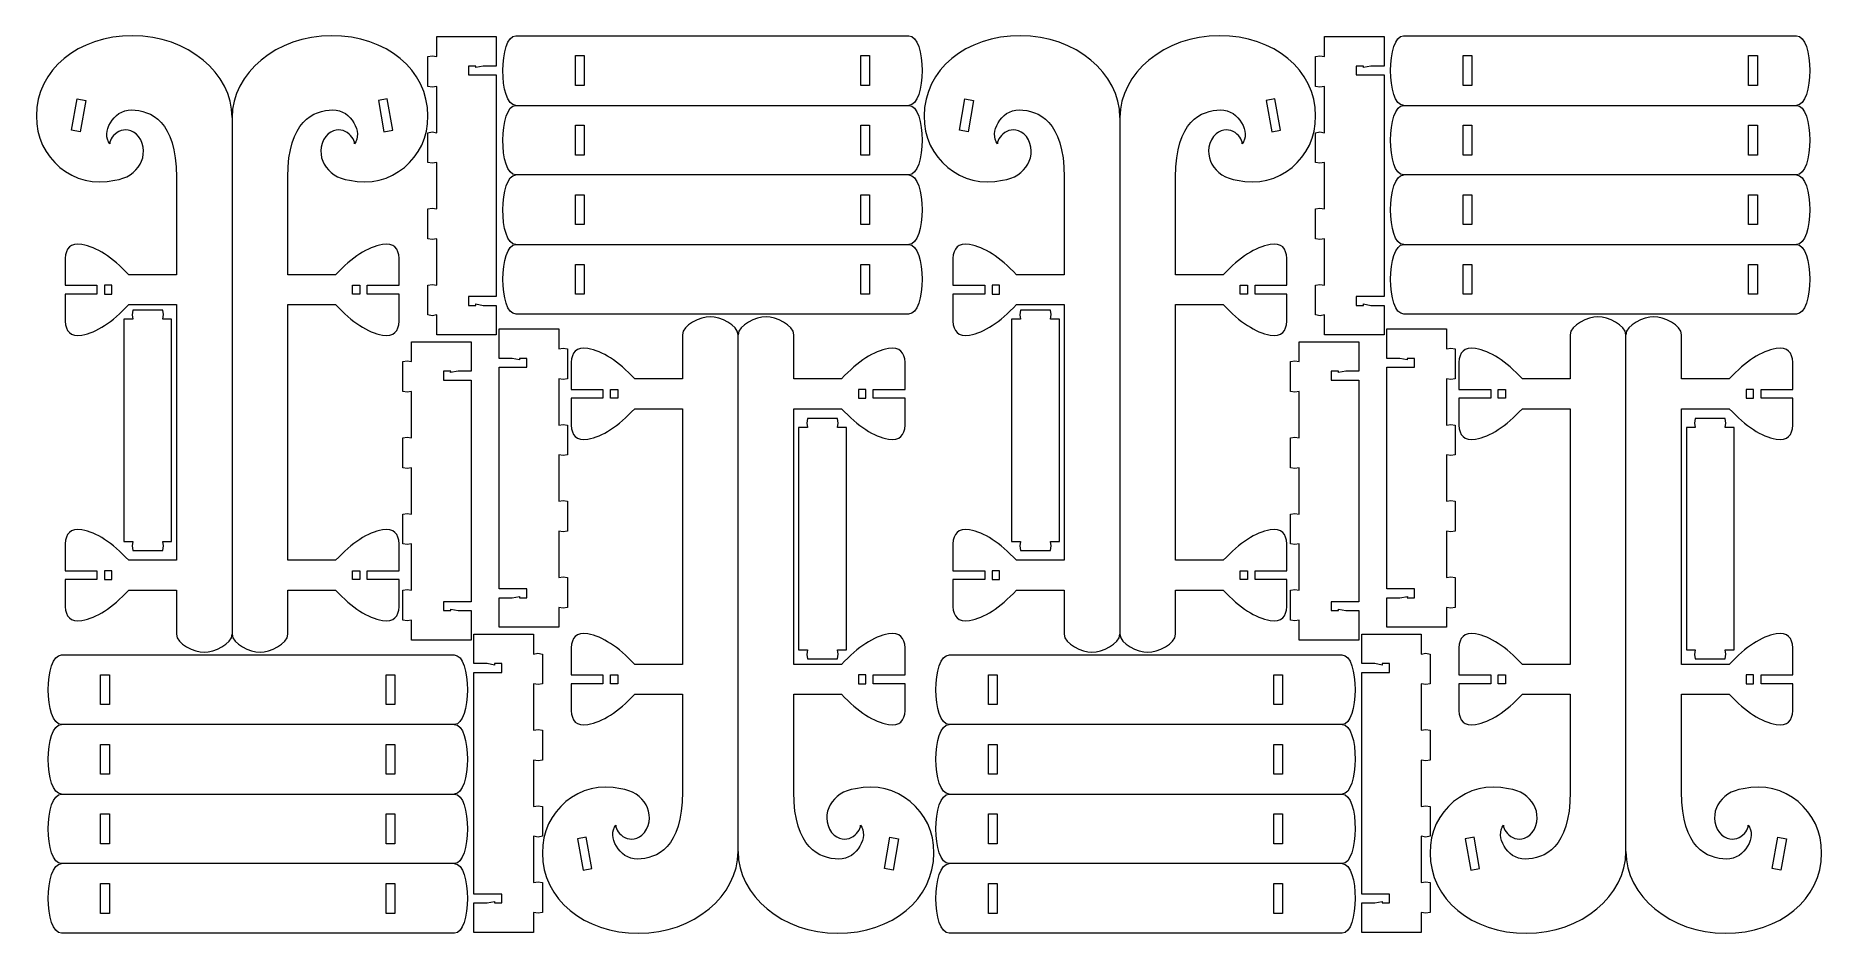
# Model space of a CAD drawing. Header units: centimetres. Extents: x -36.3 to 36.3, y -18.2 to 18.2.
import ezdxf

# ---------------------------------------------------------------- set-up
doc = ezdxf.new("R2010")
doc.units = ezdxf.units.CM
doc.header["$MEASUREMENT"] = 0
doc.layers.add('layer 1', color=7, linetype='Continuous')

msp = doc.modelspace()

# ---------------------------------------------------------------- linework, layer by layer
at = {"layer": 'layer 1', "color": 250, "lineweight": 9}
for points, knots in [([(-28.35174, 14.92474), (-28.35174, 14.92474), (-28.35173, -6.09262), (-28.35173, -6.09262), (-28.35173, -6.09262), (-28.34999, -6.49445), (-27.61947, -6.82036), (-27.21764, -6.82036), (-27.21764, -6.82036), (-26.81581, -6.82036), (-26.08561, -6.49445), (-26.08722, -6.09262), (-26.08722, -6.09262), (-26.08722, -6.09262), (-26.08751, -4.29617), (-26.08751, -4.29617), (-26.08751, -4.29617), (-26.08751, -4.29617), (-24.14373, -4.29617), (-24.14373, -4.29617), (-24.14373, -4.29617), (-23.46912, -5.01671), (-22.83433, -5.42828), (-22.23941, -5.53073), (-22.23941, -5.53073), (-21.76218, -5.61511), (-21.57984, -5.36016), (-21.55934, -4.97264), (-21.55934, -4.97264), (-21.55934, -4.97264), (-21.55934, -3.8696), (-21.55934, -3.8696), (-21.55934, -3.8696), (-21.55934, -3.8696), (-22.85309, -3.8696), (-22.85309, -3.8696), (-22.85309, -3.8696), (-22.85309, -3.8696), (-22.85309, -3.5096), (-22.85309, -3.5096), (-22.85309, -3.5096), (-22.85309, -3.5096), (-21.55934, -3.5096), (-21.55934, -3.5096), (-21.55934, -3.5096), (-21.55934, -3.5096), (-21.55934, -2.40657), (-21.55934, -2.40657), (-21.55934, -2.40657), (-21.57984, -2.01905), (-21.76218, -1.7641), (-22.23941, -1.84848), (-22.23941, -1.84848), (-22.83433, -1.95093), (-23.46912, -2.3625), (-24.14373, -3.08304), (-24.14373, -3.08304), (-24.14373, -3.08304), (-26.08759, -3.08304), (-26.08759, -3.08304), (-26.08759, -3.08304), (-26.08759, -3.08304), (-26.08698, 7.31434), (-26.08698, 7.31434), (-26.08698, 7.31434), (-26.08698, 7.31434), (-24.14373, 7.31434), (-24.14373, 7.31434), (-24.14373, 7.31434), (-23.46912, 6.5938), (-22.83433, 6.18223), (-22.23941, 6.07978), (-22.23941, 6.07978), (-21.76218, 5.9954), (-21.57984, 6.25035), (-21.55934, 6.63787), (-21.55934, 6.63787), (-21.55934, 6.63787), (-21.55934, 7.74091), (-21.55934, 7.74091), (-21.55934, 7.74091), (-21.55934, 7.74091), (-22.85309, 7.74091), (-22.85309, 7.74091), (-22.85309, 7.74091), (-22.85309, 7.74091), (-22.85309, 8.10091), (-22.85309, 8.10091), (-22.85309, 8.10091), (-22.85309, 8.10091), (-21.55934, 8.10091), (-21.55934, 8.10091), (-21.55934, 8.10091), (-21.55934, 8.10091), (-21.55934, 9.20394), (-21.55934, 9.20394), (-21.55934, 9.20394), (-21.57984, 9.59146), (-21.76218, 9.84641), (-22.23941, 9.76203), (-22.23941, 9.76203), (-22.83433, 9.65958), (-23.46912, 9.24801), (-24.14373, 8.52747), (-24.14373, 8.52747), (-24.14373, 8.52747), (-26.08706, 8.52747), (-26.08706, 8.52747), (-26.08706, 8.52747), (-26.08706, 8.52747), (-26.08751, 12.50442), (-26.08751, 12.50442), (-26.08751, 12.50442), (-26.08027, 14.79751), (-25.04309, 15.21434), (-24.25572, 15.23403), (-24.25572, 15.23403), (-23.48699, 15.23928), (-23.02945, 14.291), (-23.37071, 13.85327), (-23.37071, 13.85327), (-23.37237, 14.17962), (-23.98157, 14.76872), (-24.54661, 14.15532), (-24.54661, 14.15532), (-25.05441, 13.39448), (-24.51973, 12.49585), (-23.57715, 12.3731), (-23.57715, 12.3731), (-21.90748, 11.98578), (-20.36036, 13.27994), (-20.38874, 14.9874), (-20.38874, 14.9874), (-20.38874, 16.87078), (-22.07612, 18.25), (-24.3086, 18.25), (-24.3086, 18.25), (-26.54109, 18.25), (-28.35157, 16.72256), (-28.35174, 14.92474), (-28.35174, 14.92474), (-28.35191, 16.72256), (-30.16239, 18.25), (-32.39488, 18.25), (-32.39488, 18.25), (-34.62736, 18.25), (-36.31474, 16.87078), (-36.31474, 14.9874), (-36.31474, 14.9874), (-36.34312, 13.27994), (-34.796, 11.98578), (-33.12633, 12.3731), (-33.12633, 12.3731), (-32.18375, 12.49585), (-31.64907, 13.39448), (-32.15687, 14.15532), (-32.15687, 14.15532), (-32.72191, 14.76872), (-33.33111, 14.17962), (-33.33277, 13.85327), (-33.33277, 13.85327), (-33.67403, 14.291), (-33.21649, 15.23928), (-32.44776, 15.23403), (-32.44776, 15.23403), (-31.66039, 15.21434), (-30.62321, 14.79751), (-30.61597, 12.50442), (-30.61597, 12.50442), (-30.61597, 12.50442), (-30.61642, 8.52747), (-30.61642, 8.52747), (-30.61642, 8.52747), (-30.61642, 8.52747), (-32.55975, 8.52747), (-32.55975, 8.52747), (-32.55975, 8.52747), (-33.23436, 9.24801), (-33.86915, 9.65958), (-34.46407, 9.76203), (-34.46407, 9.76203), (-34.9413, 9.84641), (-35.12364, 9.59146), (-35.14414, 9.20394), (-35.14414, 9.20394), (-35.14414, 9.20394), (-35.14414, 8.10091), (-35.14414, 8.10091), (-35.14414, 8.10091), (-35.14414, 8.10091), (-33.85039, 8.10091), (-33.85039, 8.10091), (-33.85039, 8.10091), (-33.85039, 8.10091), (-33.85039, 7.74091), (-33.85039, 7.74091), (-33.85039, 7.74091), (-33.85039, 7.74091), (-35.14414, 7.74091), (-35.14414, 7.74091), (-35.14414, 7.74091), (-35.14414, 7.74091), (-35.14414, 6.63787), (-35.14414, 6.63787), (-35.14414, 6.63787), (-35.12364, 6.25035), (-34.9413, 5.9954), (-34.46407, 6.07978), (-34.46407, 6.07978), (-33.86915, 6.18223), (-33.23436, 6.5938), (-32.55975, 7.31434), (-32.55975, 7.31434), (-32.55975, 7.31434), (-30.6165, 7.31434), (-30.6165, 7.31434), (-30.6165, 7.31434), (-30.6165, 7.31434), (-30.61589, -3.08304), (-30.61589, -3.08304), (-30.61589, -3.08304), (-30.61589, -3.08304), (-32.55975, -3.08304), (-32.55975, -3.08304), (-32.55975, -3.08304), (-33.23436, -2.3625), (-33.86915, -1.95093), (-34.46407, -1.84848), (-34.46407, -1.84848), (-34.9413, -1.7641), (-35.12364, -2.01905), (-35.14414, -2.40657), (-35.14414, -2.40657), (-35.14414, -2.40657), (-35.14414, -3.5096), (-35.14414, -3.5096), (-35.14414, -3.5096), (-35.14414, -3.5096), (-33.85039, -3.5096), (-33.85039, -3.5096), (-33.85039, -3.5096), (-33.85039, -3.5096), (-33.85039, -3.8696), (-33.85039, -3.8696), (-33.85039, -3.8696), (-33.85039, -3.8696), (-35.14414, -3.8696), (-35.14414, -3.8696), (-35.14414, -3.8696), (-35.14414, -3.8696), (-35.14414, -4.97264), (-35.14414, -4.97264), (-35.14414, -4.97264), (-35.12364, -5.36016), (-34.9413, -5.61511), (-34.46407, -5.53073), (-34.46407, -5.53073), (-33.86915, -5.42828), (-33.23436, -5.01671), (-32.55975, -4.29617), (-32.55975, -4.29617), (-32.55975, -4.29617), (-30.61597, -4.29617), (-30.61597, -4.29617), (-30.61597, -4.29617), (-30.61597, -4.29617), (-30.61626, -6.09262), (-30.61626, -6.09262), (-30.61626, -6.09262), (-30.61787, -6.49445), (-29.88767, -6.82036), (-29.48584, -6.82036), (-29.48584, -6.82036), (-29.08401, -6.82036), (-28.35349, -6.49445), (-28.35175, -6.09262)], [0, 0, 0, 0, 0.01428571, 0.01428571, 0.01428571, 0.01428571, 0.02857143, 0.02857143, 0.02857143, 0.02857143, 0.04285714, 0.04285714, 0.04285714, 0.04285714, 0.05714286, 0.05714286, 0.05714286, 0.05714286, 0.07142857, 0.07142857, 0.07142857, 0.07142857, 0.08571429, 0.08571429, 0.08571429, 0.08571429, 0.1, 0.1, 0.1, 0.1, 0.11428571, 0.11428571, 0.11428571, 0.11428571, 0.12857143, 0.12857143, 0.12857143, 0.12857143, 0.14285714, 0.14285714, 0.14285714, 0.14285714, 0.15714286, 0.15714286, 0.15714286, 0.15714286, 0.17142857, 0.17142857, 0.17142857, 0.17142857, 0.18571429, 0.18571429, 0.18571429, 0.18571429, 0.2, 0.2, 0.2, 0.2, 0.21428571, 0.21428571, 0.21428571, 0.21428571, 0.22857143, 0.22857143, 0.22857143, 0.22857143, 0.24285714, 0.24285714, 0.24285714, 0.24285714, 0.25714286, 0.25714286, 0.25714286, 0.25714286, 0.27142857, 0.27142857, 0.27142857, 0.27142857, 0.28571429, 0.28571429, 0.28571429, 0.28571429, 0.3, 0.3, 0.3, 0.3, 0.31428571, 0.31428571, 0.31428571, 0.31428571, 0.32857143, 0.32857143, 0.32857143, 0.32857143, 0.34285714, 0.34285714, 0.34285714, 0.34285714, 0.35714286, 0.35714286, 0.35714286, 0.35714286, 0.37142857, 0.37142857, 0.37142857, 0.37142857, 0.38571429, 0.38571429, 0.38571429, 0.38571429, 0.4, 0.4, 0.4, 0.4, 0.41428571, 0.41428571, 0.41428571, 0.41428571, 0.42857143, 0.42857143, 0.42857143, 0.42857143, 0.44285714, 0.44285714, 0.44285714, 0.44285714, 0.45714286, 0.45714286, 0.45714286, 0.45714286, 0.47142857, 0.47142857, 0.47142857, 0.47142857, 0.48571429, 0.48571429, 0.48571429, 0.48571429, 0.5, 0.5, 0.5, 0.5, 0.51428571, 0.51428571, 0.51428571, 0.51428571, 0.52857143, 0.52857143, 0.52857143, 0.52857143, 0.54285714, 0.54285714, 0.54285714, 0.54285714, 0.55714286, 0.55714286, 0.55714286, 0.55714286, 0.57142857, 0.57142857, 0.57142857, 0.57142857, 0.58571429, 0.58571429, 0.58571429, 0.58571429, 0.6, 0.6, 0.6, 0.6, 0.61428571, 0.61428571, 0.61428571, 0.61428571, 0.62857143, 0.62857143, 0.62857143, 0.62857143, 0.64285714, 0.64285714, 0.64285714, 0.64285714, 0.65714286, 0.65714286, 0.65714286, 0.65714286, 0.67142857, 0.67142857, 0.67142857, 0.67142857, 0.68571429, 0.68571429, 0.68571429, 0.68571429, 0.7, 0.7, 0.7, 0.7, 0.71428571, 0.71428571, 0.71428571, 0.71428571, 0.72857143, 0.72857143, 0.72857143, 0.72857143, 0.74285714, 0.74285714, 0.74285714, 0.74285714, 0.75714286, 0.75714286, 0.75714286, 0.75714286, 0.77142857, 0.77142857, 0.77142857, 0.77142857, 0.78571429, 0.78571429, 0.78571429, 0.78571429, 0.8, 0.8, 0.8, 0.8, 0.81428571, 0.81428571, 0.81428571, 0.81428571, 0.82857143, 0.82857143, 0.82857143, 0.82857143, 0.84285714, 0.84285714, 0.84285714, 0.84285714, 0.85714286, 0.85714286, 0.85714286, 0.85714286, 0.87142857, 0.87142857, 0.87142857, 0.87142857, 0.88571429, 0.88571429, 0.88571429, 0.88571429, 0.9, 0.9, 0.9, 0.9, 0.91428571, 0.91428571, 0.91428571, 0.91428571, 0.92857143, 0.92857143, 0.92857143, 0.92857143, 0.94285714, 0.94285714, 0.94285714, 0.94285714, 0.95714286, 0.95714286, 0.95714286, 0.95714286, 0.97142857, 0.97142857, 0.97142857, 0.97142857, 1, 1, 1, 1]), ([(-34.66056, 15.68303), (-34.66056, 15.68303), (-34.88323, 14.4086), (-34.88323, 14.4086), (-34.88323, 14.4086), (-34.88323, 14.4086), (-34.52862, 14.34652), (-34.52862, 14.34652), (-34.52862, 14.34652), (-34.52862, 14.34652), (-34.30595, 15.62097), (-34.30595, 15.62097), (-34.30595, 15.62097), (-34.30595, 15.62097), (-34.66056, 15.68303), (-34.66056, 15.68303)], [0, 0, 0, 0, 0.2, 0.2, 0.2, 0.2, 0.4, 0.4, 0.4, 0.4, 0.6, 0.6, 0.6, 0.6, 1, 1, 1, 1]), ([(-22.04292, 15.68303), (-22.04292, 15.68303), (-21.82025, 14.4086), (-21.82025, 14.4086), (-21.82025, 14.4086), (-21.82025, 14.4086), (-22.17486, 14.34652), (-22.17486, 14.34652), (-22.17486, 14.34652), (-22.17486, 14.34652), (-22.39753, 15.62097), (-22.39753, 15.62097), (-22.39753, 15.62097), (-22.39753, 15.62097), (-22.04292, 15.68303), (-22.04292, 15.68303)], [0, 0, 0, 0, 0.2, 0.2, 0.2, 0.2, 0.4, 0.4, 0.4, 0.4, 0.6, 0.6, 0.6, 0.6, 1, 1, 1, 1]), ([(-33.2504, 8.10091), (-33.2504, 8.10091), (-33.2504, 7.74091), (-33.2504, 7.74091), (-33.2504, 7.74091), (-33.2504, 7.74091), (-33.5504, 7.74091), (-33.5504, 7.74091), (-33.5504, 7.74091), (-33.5504, 7.74091), (-33.5504, 8.10091), (-33.5504, 8.10091), (-33.5504, 8.10091), (-33.5504, 8.10091), (-33.2504, 8.10091), (-33.2504, 8.10091)], [0, 0, 0, 0, 0.2, 0.2, 0.2, 0.2, 0.4, 0.4, 0.4, 0.4, 0.6, 0.6, 0.6, 0.6, 1, 1, 1, 1]), ([(-23.45308, 8.10091), (-23.45308, 8.10091), (-23.45308, 7.74091), (-23.45308, 7.74091), (-23.45308, 7.74091), (-23.45308, 7.74091), (-23.15308, 7.74091), (-23.15308, 7.74091), (-23.15308, 7.74091), (-23.15308, 7.74091), (-23.15308, 8.10091), (-23.15308, 8.10091), (-23.15308, 8.10091), (-23.15308, 8.10091), (-23.45308, 8.10091), (-23.45308, 8.10091)], [0, 0, 0, 0, 0.2, 0.2, 0.2, 0.2, 0.4, 0.4, 0.4, 0.4, 0.6, 0.6, 0.6, 0.6, 1, 1, 1, 1]), ([(-30.81477, -2.31822), (-30.81477, -2.31822), (-31.17864, -2.31822), (-31.17864, -2.31822), (-31.17864, -2.31822), (-31.17864, -2.31822), (-31.14864, -2.49607), (-31.14864, -2.49607), (-31.14864, -2.49607), (-31.14864, -2.49607), (-31.17864, -2.6782), (-31.17864, -2.6782), (-31.17864, -2.6782), (-31.17864, -2.6782), (-32.39153, -2.6782), (-32.39153, -2.6782), (-32.39153, -2.6782), (-32.39153, -2.6782), (-32.42153, -2.49744), (-32.42153, -2.49744), (-32.42153, -2.49744), (-32.42153, -2.49744), (-32.39153, -2.31822), (-32.39153, -2.31822), (-32.39153, -2.31822), (-32.39153, -2.31822), (-32.7554, -2.31822), (-32.7554, -2.31822), (-32.7554, -2.31822), (-32.7554, -2.31822), (-32.7554, 6.72497), (-32.7554, 6.72497), (-32.7554, 6.72497), (-32.7554, 6.72497), (-32.39153, 6.72497), (-32.39153, 6.72497), (-32.39153, 6.72497), (-32.39153, 6.72497), (-32.42153, 6.90286), (-32.42153, 6.90286), (-32.42153, 6.90286), (-32.42153, 6.90286), (-32.39153, 7.085), (-32.39153, 7.085), (-32.39153, 7.085), (-32.39153, 7.085), (-31.17864, 7.085), (-31.17864, 7.085), (-31.17864, 7.085), (-31.17864, 7.085), (-31.14864, 6.90698), (-31.14864, 6.90698), (-31.14864, 6.90698), (-31.14864, 6.90698), (-31.17864, 6.72497), (-31.17864, 6.72497), (-31.17864, 6.72497), (-31.17864, 6.72497), (-30.81477, 6.72497), (-30.81477, 6.72497), (-30.81477, 6.72497), (-30.81477, 6.72497), (-30.81477, -2.31822), (-30.81477, -2.31822)], [0, 0, 0, 0, 0.05882353, 0.05882353, 0.05882353, 0.05882353, 0.11764706, 0.11764706, 0.11764706, 0.11764706, 0.17647059, 0.17647059, 0.17647059, 0.17647059, 0.23529412, 0.23529412, 0.23529412, 0.23529412, 0.29411765, 0.29411765, 0.29411765, 0.29411765, 0.35294118, 0.35294118, 0.35294118, 0.35294118, 0.41176471, 0.41176471, 0.41176471, 0.41176471, 0.47058824, 0.47058824, 0.47058824, 0.47058824, 0.52941176, 0.52941176, 0.52941176, 0.52941176, 0.58823529, 0.58823529, 0.58823529, 0.58823529, 0.64705882, 0.64705882, 0.64705882, 0.64705882, 0.70588235, 0.70588235, 0.70588235, 0.70588235, 0.76470588, 0.76470588, 0.76470588, 0.76470588, 0.82352941, 0.82352941, 0.82352941, 0.82352941, 0.88235294, 0.88235294, 0.88235294, 0.88235294, 1, 1, 1, 1]), ([(-33.25039, -3.5096), (-33.25039, -3.5096), (-33.25039, -3.8696), (-33.25039, -3.8696), (-33.25039, -3.8696), (-33.25039, -3.8696), (-33.55039, -3.8696), (-33.55039, -3.8696), (-33.55039, -3.8696), (-33.55039, -3.8696), (-33.55039, -3.5096), (-33.55039, -3.5096), (-33.55039, -3.5096), (-33.55039, -3.5096), (-33.25039, -3.5096), (-33.25039, -3.5096)], [0, 0, 0, 0, 0.2, 0.2, 0.2, 0.2, 0.4, 0.4, 0.4, 0.4, 0.6, 0.6, 0.6, 0.6, 1, 1, 1, 1]), ([(-23.45309, -3.5096), (-23.45309, -3.5096), (-23.45309, -3.8696), (-23.45309, -3.8696), (-23.45309, -3.8696), (-23.45309, -3.8696), (-23.15309, -3.8696), (-23.15309, -3.8696), (-23.15309, -3.8696), (-23.15309, -3.8696), (-23.15309, -3.5096), (-23.15309, -3.5096), (-23.15309, -3.5096), (-23.15309, -3.5096), (-23.45309, -3.5096), (-23.45309, -3.5096)], [0, 0, 0, 0, 0.2, 0.2, 0.2, 0.2, 0.4, 0.4, 0.4, 0.4, 0.6, 0.6, 0.6, 0.6, 1, 1, 1, 1]), ([(-19.31931, -9.75976), (-19.31931, -9.75976), (-35.29033, -9.75976), (-35.29033, -9.75976), (-35.29033, -9.75976), (-36.01843, -9.75976), (-36.01988, -6.92968), (-35.28993, -6.92968), (-35.28993, -6.92968), (-35.28993, -6.92968), (-19.31935, -6.92968), (-19.31935, -6.92968), (-19.31935, -6.92968), (-18.59008, -6.92968), (-18.61652, -9.75976), (-19.31211, -9.75976), (-19.31211, -9.75976), (-18.59008, -9.75976), (-18.61652, -12.58983), (-19.31211, -12.58983), (-19.31211, -12.58983), (-18.59008, -12.58983), (-18.61652, -15.41991), (-19.31211, -15.41991), (-19.31211, -15.41991), (-18.59008, -15.41991), (-18.61652, -18.24999), (-19.30487, -18.24999), (-19.30487, -18.24999), (-19.30487, -18.24999), (-35.29073, -18.24999), (-35.29073, -18.24999), (-35.29073, -18.24999), (-36.01843, -18.24999), (-36.01988, -15.41991), (-35.29033, -15.41991), (-35.29033, -15.41991), (-36.01843, -15.41991), (-36.01988, -12.58983), (-35.29033, -12.58983), (-35.29033, -12.58983), (-36.01843, -12.58983), (-36.01988, -9.75976), (-35.29033, -9.75976)], [0, 0, 0, 0, 0.08333333, 0.08333333, 0.08333333, 0.08333333, 0.16666667, 0.16666667, 0.16666667, 0.16666667, 0.25, 0.25, 0.25, 0.25, 0.33333333, 0.33333333, 0.33333333, 0.33333333, 0.41666667, 0.41666667, 0.41666667, 0.41666667, 0.5, 0.5, 0.5, 0.5, 0.58333333, 0.58333333, 0.58333333, 0.58333333, 0.66666667, 0.66666667, 0.66666667, 0.66666667, 0.75, 0.75, 0.75, 0.75, 0.83333333, 0.83333333, 0.83333333, 0.83333333, 1, 1, 1, 1]), ([(-33.34253, -7.73827), (-33.34253, -7.73827), (-33.70253, -7.73827), (-33.70253, -7.73827), (-33.70253, -7.73827), (-33.70253, -7.73827), (-33.70253, -8.95116), (-33.70253, -8.95116), (-33.70253, -8.95116), (-33.70253, -8.95116), (-33.34253, -8.95116), (-33.34253, -8.95116), (-33.34253, -8.95116), (-33.34253, -8.95116), (-33.34253, -7.73827), (-33.34253, -7.73827)], [0, 0, 0, 0, 0.2, 0.2, 0.2, 0.2, 0.4, 0.4, 0.4, 0.4, 0.6, 0.6, 0.6, 0.6, 1, 1, 1, 1]), ([(-22.09202, -8.95116), (-22.09202, -8.95116), (-21.73202, -8.95116), (-21.73202, -8.95116), (-21.73202, -8.95116), (-21.73202, -8.95116), (-21.73202, -7.73827), (-21.73202, -7.73827), (-21.73202, -7.73827), (-21.73202, -7.73827), (-22.09202, -7.73827), (-22.09202, -7.73827), (-22.09202, -7.73827), (-22.09202, -7.73827), (-22.09202, -8.95116), (-22.09202, -8.95116)], [0, 0, 0, 0, 0.2, 0.2, 0.2, 0.2, 0.4, 0.4, 0.4, 0.4, 0.6, 0.6, 0.6, 0.6, 1, 1, 1, 1]), ([(-33.34253, -10.56835), (-33.34253, -10.56835), (-33.70253, -10.56835), (-33.70253, -10.56835), (-33.70253, -10.56835), (-33.70253, -10.56835), (-33.70253, -11.78124), (-33.70253, -11.78124), (-33.70253, -11.78124), (-33.70253, -11.78124), (-33.34253, -11.78124), (-33.34253, -11.78124), (-33.34253, -11.78124), (-33.34253, -11.78124), (-33.34253, -10.56835), (-33.34253, -10.56835)], [0, 0, 0, 0, 0.2, 0.2, 0.2, 0.2, 0.4, 0.4, 0.4, 0.4, 0.6, 0.6, 0.6, 0.6, 1, 1, 1, 1]), ([(-22.09202, -11.78124), (-22.09202, -11.78124), (-21.73202, -11.78124), (-21.73202, -11.78124), (-21.73202, -11.78124), (-21.73202, -11.78124), (-21.73202, -10.56835), (-21.73202, -10.56835), (-21.73202, -10.56835), (-21.73202, -10.56835), (-22.09202, -10.56835), (-22.09202, -10.56835), (-22.09202, -10.56835), (-22.09202, -10.56835), (-22.09202, -11.78124), (-22.09202, -11.78124)], [0, 0, 0, 0, 0.2, 0.2, 0.2, 0.2, 0.4, 0.4, 0.4, 0.4, 0.6, 0.6, 0.6, 0.6, 1, 1, 1, 1]), ([(-33.34253, -13.39843), (-33.34253, -13.39843), (-33.70253, -13.39843), (-33.70253, -13.39843), (-33.70253, -13.39843), (-33.70253, -13.39843), (-33.70253, -14.61132), (-33.70253, -14.61132), (-33.70253, -14.61132), (-33.70253, -14.61132), (-33.34253, -14.61132), (-33.34253, -14.61132), (-33.34253, -14.61132), (-33.34253, -14.61132), (-33.34253, -13.39843), (-33.34253, -13.39843)], [0, 0, 0, 0, 0.2, 0.2, 0.2, 0.2, 0.4, 0.4, 0.4, 0.4, 0.6, 0.6, 0.6, 0.6, 1, 1, 1, 1]), ([(-22.09202, -14.61132), (-22.09202, -14.61132), (-21.73202, -14.61132), (-21.73202, -14.61132), (-21.73202, -14.61132), (-21.73202, -14.61132), (-21.73202, -13.39843), (-21.73202, -13.39843), (-21.73202, -13.39843), (-21.73202, -13.39843), (-22.09202, -13.39843), (-22.09202, -13.39843), (-22.09202, -13.39843), (-22.09202, -13.39843), (-22.09202, -14.61132), (-22.09202, -14.61132)], [0, 0, 0, 0, 0.2, 0.2, 0.2, 0.2, 0.4, 0.4, 0.4, 0.4, 0.6, 0.6, 0.6, 0.6, 1, 1, 1, 1]), ([(-33.34253, -16.2285), (-33.34253, -16.2285), (-33.70253, -16.2285), (-33.70253, -16.2285), (-33.70253, -16.2285), (-33.70253, -16.2285), (-33.70253, -17.44139), (-33.70253, -17.44139), (-33.70253, -17.44139), (-33.70253, -17.44139), (-33.34253, -17.44139), (-33.34253, -17.44139), (-33.34253, -17.44139), (-33.34253, -17.44139), (-33.34253, -16.2285), (-33.34253, -16.2285)], [0, 0, 0, 0, 0.2, 0.2, 0.2, 0.2, 0.4, 0.4, 0.4, 0.4, 0.6, 0.6, 0.6, 0.6, 1, 1, 1, 1]), ([(-22.09202, -17.44139), (-22.09202, -17.44139), (-21.73202, -17.44139), (-21.73202, -17.44139), (-21.73202, -17.44139), (-21.73202, -17.44139), (-21.73202, -16.2285), (-21.73202, -16.2285), (-21.73202, -16.2285), (-21.73202, -16.2285), (-22.09202, -16.2285), (-22.09202, -16.2285), (-22.09202, -16.2285), (-22.09202, -16.2285), (-22.09202, -17.44139), (-22.09202, -17.44139)], [0, 0, 0, 0, 0.2, 0.2, 0.2, 0.2, 0.4, 0.4, 0.4, 0.4, 0.6, 0.6, 0.6, 0.6, 1, 1, 1, 1])]:
    msp.add_open_spline(points, degree=3, knots=knots, dxfattribs=at)
at = {"layer": 'layer 1', "color": 242, "lineweight": 9}
for points, knots in [([(-17.60477, 6.085), (-17.60477, 6.085), (-17.60477, 7.28289), (-17.60477, 7.28289), (-17.60477, 7.28289), (-17.60477, 7.28289), (-18.13691, 7.28289), (-18.13691, 7.28289), (-18.13691, 7.28289), (-18.13691, 7.28289), (-18.43698, 7.34288), (-18.43698, 7.34288), (-18.43698, 7.34288), (-18.43698, 7.34288), (-18.4369, 7.28289), (-18.4369, 7.28289), (-18.4369, 7.28289), (-18.4369, 7.28289), (-18.73689, 7.28289), (-18.73689, 7.28289), (-18.73689, 7.28289), (-18.73689, 7.28289), (-18.73689, 7.64287), (-18.73689, 7.64287), (-18.73689, 7.64287), (-18.73689, 7.64287), (-17.60477, 7.64287), (-17.60477, 7.64287), (-17.60477, 7.64287), (-17.60477, 7.64287), (-17.60477, 16.65602), (-17.60477, 16.65602), (-17.60477, 16.65602), (-17.60477, 16.65602), (-18.73689, 16.65602), (-18.73689, 16.65602), (-18.73689, 16.65602), (-18.73689, 16.65602), (-18.73689, 17.016), (-18.73689, 17.016), (-18.73689, 17.016), (-18.73689, 17.016), (-18.4369, 17.016), (-18.4369, 17.016), (-18.4369, 17.016), (-18.4369, 17.016), (-18.43973, 16.95876), (-18.43973, 16.95876), (-18.43973, 16.95876), (-18.43973, 16.95876), (-18.13687, 17.016), (-18.13687, 17.016), (-18.13687, 17.016), (-18.13687, 17.016), (-17.60477, 17.016), (-17.60477, 17.016), (-17.60477, 17.016), (-17.60477, 17.016), (-17.60477, 18.2139), (-17.60477, 18.2139), (-17.60477, 18.2139), (-17.60477, 18.2139), (-20.03055, 18.2139), (-20.03055, 18.2139), (-20.03055, 18.2139), (-20.03055, 18.2139), (-20.03055, 17.40534), (-20.03055, 17.40534), (-20.03055, 17.40534), (-20.03055, 17.40534), (-20.20982, 17.43534), (-20.20982, 17.43534), (-20.20982, 17.43534), (-20.20982, 17.43534), (-20.39054, 17.40534), (-20.39054, 17.40534), (-20.39054, 17.40534), (-20.39054, 17.40534), (-20.39054, 16.19245), (-20.39054, 16.19245), (-20.39054, 16.19245), (-20.39054, 16.19245), (-20.20982, 16.16245), (-20.20982, 16.16245), (-20.20982, 16.16245), (-20.20982, 16.16245), (-20.03055, 16.19245), (-20.03055, 16.19245), (-20.03055, 16.19245), (-20.03055, 16.19245), (-20.03055, 14.30572), (-20.03055, 14.30572), (-20.03055, 14.30572), (-20.03055, 14.30572), (-20.20982, 14.33572), (-20.20982, 14.33572), (-20.20982, 14.33572), (-20.20982, 14.33572), (-20.39054, 14.30572), (-20.39054, 14.30572), (-20.39054, 14.30572), (-20.39054, 14.30572), (-20.39054, 13.09283), (-20.39054, 13.09283), (-20.39054, 13.09283), (-20.39054, 13.09283), (-20.20982, 13.06283), (-20.20982, 13.06283), (-20.20982, 13.06283), (-20.20982, 13.06283), (-20.03055, 13.09283), (-20.03055, 13.09283), (-20.03055, 13.09283), (-20.03055, 13.09283), (-20.03055, 11.2061), (-20.03055, 11.2061), (-20.03055, 11.2061), (-20.03055, 11.2061), (-20.21253, 11.2361), (-20.21253, 11.2361), (-20.21253, 11.2361), (-20.21253, 11.2361), (-20.39054, 11.2061), (-20.39054, 11.2061), (-20.39054, 11.2061), (-20.39054, 11.2061), (-20.39054, 9.99321), (-20.39054, 9.99321), (-20.39054, 9.99321), (-20.39054, 9.99321), (-20.20982, 9.96321), (-20.20982, 9.96321), (-20.20982, 9.96321), (-20.20982, 9.96321), (-20.03055, 9.99321), (-20.03055, 9.99321), (-20.03055, 9.99321), (-20.03055, 9.99321), (-20.03055, 8.10648), (-20.03055, 8.10648), (-20.03055, 8.10648), (-20.03055, 8.10648), (-20.20982, 8.13648), (-20.20982, 8.13648), (-20.20982, 8.13648), (-20.20982, 8.13648), (-20.39054, 8.10648), (-20.39054, 8.10648), (-20.39054, 8.10648), (-20.39054, 8.10648), (-20.39054, 6.89359), (-20.39054, 6.89359), (-20.39054, 6.89359), (-20.39054, 6.89359), (-20.20844, 6.86359), (-20.20844, 6.86359), (-20.20844, 6.86359), (-20.20844, 6.86359), (-20.03055, 6.89359), (-20.03055, 6.89359), (-20.03055, 6.89359), (-20.03055, 6.89359), (-20.03055, 6.085), (-20.03055, 6.085), (-20.03055, 6.085), (-20.03055, 6.085), (-17.60477, 6.085), (-17.60477, 6.085)], [0, 0, 0, 0, 0.02325581, 0.02325581, 0.02325581, 0.02325581, 0.04651163, 0.04651163, 0.04651163, 0.04651163, 0.06976744, 0.06976744, 0.06976744, 0.06976744, 0.09302326, 0.09302326, 0.09302326, 0.09302326, 0.11627907, 0.11627907, 0.11627907, 0.11627907, 0.13953488, 0.13953488, 0.13953488, 0.13953488, 0.1627907, 0.1627907, 0.1627907, 0.1627907, 0.18604651, 0.18604651, 0.18604651, 0.18604651, 0.20930233, 0.20930233, 0.20930233, 0.20930233, 0.23255814, 0.23255814, 0.23255814, 0.23255814, 0.25581395, 0.25581395, 0.25581395, 0.25581395, 0.27906977, 0.27906977, 0.27906977, 0.27906977, 0.30232558, 0.30232558, 0.30232558, 0.30232558, 0.3255814, 0.3255814, 0.3255814, 0.3255814, 0.34883721, 0.34883721, 0.34883721, 0.34883721, 0.37209302, 0.37209302, 0.37209302, 0.37209302, 0.39534884, 0.39534884, 0.39534884, 0.39534884, 0.41860465, 0.41860465, 0.41860465, 0.41860465, 0.44186047, 0.44186047, 0.44186047, 0.44186047, 0.46511628, 0.46511628, 0.46511628, 0.46511628, 0.48837209, 0.48837209, 0.48837209, 0.48837209, 0.51162791, 0.51162791, 0.51162791, 0.51162791, 0.53488372, 0.53488372, 0.53488372, 0.53488372, 0.55813953, 0.55813953, 0.55813953, 0.55813953, 0.58139535, 0.58139535, 0.58139535, 0.58139535, 0.60465116, 0.60465116, 0.60465116, 0.60465116, 0.62790698, 0.62790698, 0.62790698, 0.62790698, 0.65116279, 0.65116279, 0.65116279, 0.65116279, 0.6744186, 0.6744186, 0.6744186, 0.6744186, 0.69767442, 0.69767442, 0.69767442, 0.69767442, 0.72093023, 0.72093023, 0.72093023, 0.72093023, 0.74418605, 0.74418605, 0.74418605, 0.74418605, 0.76744186, 0.76744186, 0.76744186, 0.76744186, 0.79069767, 0.79069767, 0.79069767, 0.79069767, 0.81395349, 0.81395349, 0.81395349, 0.81395349, 0.8372093, 0.8372093, 0.8372093, 0.8372093, 0.86046512, 0.86046512, 0.86046512, 0.86046512, 0.88372093, 0.88372093, 0.88372093, 0.88372093, 0.90697674, 0.90697674, 0.90697674, 0.90697674, 0.93023256, 0.93023256, 0.93023256, 0.93023256, 0.95348837, 0.95348837, 0.95348837, 0.95348837, 1, 1, 1, 1]), ([(-16.79818, 9.75977), (-16.79818, 9.75977), (-0.82716, 9.75977), (-0.82716, 9.75977), (-0.82716, 9.75977), (-0.09906, 9.75977), (-0.09761, 6.92969), (-0.82756, 6.92969), (-0.82756, 6.92969), (-0.82756, 6.92969), (-16.79814, 6.92969), (-16.79814, 6.92969), (-16.79814, 6.92969), (-17.52741, 6.92969), (-17.50097, 9.75977), (-16.80538, 9.75977), (-16.80538, 9.75977), (-17.52741, 9.75977), (-17.50097, 12.58984), (-16.80538, 12.58984), (-16.80538, 12.58984), (-17.52741, 12.58984), (-17.50097, 15.41992), (-16.80538, 15.41992), (-16.80538, 15.41992), (-17.52741, 15.41992), (-17.50097, 18.25), (-16.81262, 18.25), (-16.81262, 18.25), (-16.81262, 18.25), (-0.82676, 18.25), (-0.82676, 18.25), (-0.82676, 18.25), (-0.09906, 18.25), (-0.09761, 15.41992), (-0.82716, 15.41992), (-0.82716, 15.41992), (-0.09906, 15.41992), (-0.09761, 12.58984), (-0.82716, 12.58984), (-0.82716, 12.58984), (-0.09906, 12.58984), (-0.09761, 9.75977), (-0.82716, 9.75977)], [0, 0, 0, 0, 0.08333333, 0.08333333, 0.08333333, 0.08333333, 0.16666667, 0.16666667, 0.16666667, 0.16666667, 0.25, 0.25, 0.25, 0.25, 0.33333333, 0.33333333, 0.33333333, 0.33333333, 0.41666667, 0.41666667, 0.41666667, 0.41666667, 0.5, 0.5, 0.5, 0.5, 0.58333333, 0.58333333, 0.58333333, 0.58333333, 0.66666667, 0.66666667, 0.66666667, 0.66666667, 0.75, 0.75, 0.75, 0.75, 0.83333333, 0.83333333, 0.83333333, 0.83333333, 1, 1, 1, 1]), ([(-14.02547, 17.4414), (-14.02547, 17.4414), (-14.38547, 17.4414), (-14.38547, 17.4414), (-14.38547, 17.4414), (-14.38547, 17.4414), (-14.38547, 16.22851), (-14.38547, 16.22851), (-14.38547, 16.22851), (-14.38547, 16.22851), (-14.02547, 16.22851), (-14.02547, 16.22851), (-14.02547, 16.22851), (-14.02547, 16.22851), (-14.02547, 17.4414), (-14.02547, 17.4414)], [0, 0, 0, 0, 0.2, 0.2, 0.2, 0.2, 0.4, 0.4, 0.4, 0.4, 0.6, 0.6, 0.6, 0.6, 1, 1, 1, 1]), ([(-2.77496, 16.22851), (-2.77496, 16.22851), (-2.41496, 16.22851), (-2.41496, 16.22851), (-2.41496, 16.22851), (-2.41496, 16.22851), (-2.41496, 17.4414), (-2.41496, 17.4414), (-2.41496, 17.4414), (-2.41496, 17.4414), (-2.77496, 17.4414), (-2.77496, 17.4414), (-2.77496, 17.4414), (-2.77496, 17.4414), (-2.77496, 16.22851), (-2.77496, 16.22851)], [0, 0, 0, 0, 0.2, 0.2, 0.2, 0.2, 0.4, 0.4, 0.4, 0.4, 0.6, 0.6, 0.6, 0.6, 1, 1, 1, 1]), ([(-14.02547, 14.61133), (-14.02547, 14.61133), (-14.38547, 14.61133), (-14.38547, 14.61133), (-14.38547, 14.61133), (-14.38547, 14.61133), (-14.38547, 13.39844), (-14.38547, 13.39844), (-14.38547, 13.39844), (-14.38547, 13.39844), (-14.02547, 13.39844), (-14.02547, 13.39844), (-14.02547, 13.39844), (-14.02547, 13.39844), (-14.02547, 14.61133), (-14.02547, 14.61133)], [0, 0, 0, 0, 0.2, 0.2, 0.2, 0.2, 0.4, 0.4, 0.4, 0.4, 0.6, 0.6, 0.6, 0.6, 1, 1, 1, 1]), ([(-2.77496, 13.39844), (-2.77496, 13.39844), (-2.41496, 13.39844), (-2.41496, 13.39844), (-2.41496, 13.39844), (-2.41496, 13.39844), (-2.41496, 14.61133), (-2.41496, 14.61133), (-2.41496, 14.61133), (-2.41496, 14.61133), (-2.77496, 14.61133), (-2.77496, 14.61133), (-2.77496, 14.61133), (-2.77496, 14.61133), (-2.77496, 13.39844), (-2.77496, 13.39844)], [0, 0, 0, 0, 0.2, 0.2, 0.2, 0.2, 0.4, 0.4, 0.4, 0.4, 0.6, 0.6, 0.6, 0.6, 1, 1, 1, 1]), ([(-14.02547, 11.78125), (-14.02547, 11.78125), (-14.38547, 11.78125), (-14.38547, 11.78125), (-14.38547, 11.78125), (-14.38547, 11.78125), (-14.38547, 10.56836), (-14.38547, 10.56836), (-14.38547, 10.56836), (-14.38547, 10.56836), (-14.02547, 10.56836), (-14.02547, 10.56836), (-14.02547, 10.56836), (-14.02547, 10.56836), (-14.02547, 11.78125), (-14.02547, 11.78125)], [0, 0, 0, 0, 0.2, 0.2, 0.2, 0.2, 0.4, 0.4, 0.4, 0.4, 0.6, 0.6, 0.6, 0.6, 1, 1, 1, 1]), ([(-2.77496, 10.56836), (-2.77496, 10.56836), (-2.41496, 10.56836), (-2.41496, 10.56836), (-2.41496, 10.56836), (-2.41496, 10.56836), (-2.41496, 11.78125), (-2.41496, 11.78125), (-2.41496, 11.78125), (-2.41496, 11.78125), (-2.77496, 11.78125), (-2.77496, 11.78125), (-2.77496, 11.78125), (-2.77496, 11.78125), (-2.77496, 10.56836), (-2.77496, 10.56836)], [0, 0, 0, 0, 0.2, 0.2, 0.2, 0.2, 0.4, 0.4, 0.4, 0.4, 0.6, 0.6, 0.6, 0.6, 1, 1, 1, 1]), ([(-14.02547, 8.95117), (-14.02547, 8.95117), (-14.38547, 8.95117), (-14.38547, 8.95117), (-14.38547, 8.95117), (-14.38547, 8.95117), (-14.38547, 7.73828), (-14.38547, 7.73828), (-14.38547, 7.73828), (-14.38547, 7.73828), (-14.02547, 7.73828), (-14.02547, 7.73828), (-14.02547, 7.73828), (-14.02547, 7.73828), (-14.02547, 8.95117), (-14.02547, 8.95117)], [0, 0, 0, 0, 0.2, 0.2, 0.2, 0.2, 0.4, 0.4, 0.4, 0.4, 0.6, 0.6, 0.6, 0.6, 1, 1, 1, 1]), ([(-2.77496, 7.73828), (-2.77496, 7.73828), (-2.41496, 7.73828), (-2.41496, 7.73828), (-2.41496, 7.73828), (-2.41496, 7.73828), (-2.41496, 8.95117), (-2.41496, 8.95117), (-2.41496, 8.95117), (-2.41496, 8.95117), (-2.77496, 8.95117), (-2.77496, 8.95117), (-2.77496, 8.95117), (-2.77496, 8.95117), (-2.77496, 7.73828), (-2.77496, 7.73828)], [0, 0, 0, 0, 0.2, 0.2, 0.2, 0.2, 0.4, 0.4, 0.4, 0.4, 0.6, 0.6, 0.6, 0.6, 1, 1, 1, 1]), ([(-7.76575, -14.92473), (-7.76575, -14.92473), (-7.76576, 6.09263), (-7.76576, 6.09263), (-7.76576, 6.09263), (-7.7675, 6.49446), (-8.49802, 6.82037), (-8.89985, 6.82037), (-8.89985, 6.82037), (-9.30168, 6.82037), (-10.03188, 6.49446), (-10.03027, 6.09263), (-10.03027, 6.09263), (-10.03027, 6.09263), (-10.02998, 4.29618), (-10.02998, 4.29618), (-10.02998, 4.29618), (-10.02998, 4.29618), (-11.97376, 4.29618), (-11.97376, 4.29618), (-11.97376, 4.29618), (-12.64837, 5.01672), (-13.28316, 5.42829), (-13.87808, 5.53074), (-13.87808, 5.53074), (-14.35531, 5.61512), (-14.53765, 5.36017), (-14.55815, 4.97265), (-14.55815, 4.97265), (-14.55815, 4.97265), (-14.55815, 3.86961), (-14.55815, 3.86961), (-14.55815, 3.86961), (-14.55815, 3.86961), (-13.2644, 3.86961), (-13.2644, 3.86961), (-13.2644, 3.86961), (-13.2644, 3.86961), (-13.2644, 3.50961), (-13.2644, 3.50961), (-13.2644, 3.50961), (-13.2644, 3.50961), (-14.55815, 3.50961), (-14.55815, 3.50961), (-14.55815, 3.50961), (-14.55815, 3.50961), (-14.55815, 2.40658), (-14.55815, 2.40658), (-14.55815, 2.40658), (-14.53765, 2.01906), (-14.35531, 1.76411), (-13.87808, 1.84849), (-13.87808, 1.84849), (-13.28316, 1.95094), (-12.64837, 2.36251), (-11.97376, 3.08305), (-11.97376, 3.08305), (-11.97376, 3.08305), (-10.0299, 3.08305), (-10.0299, 3.08305), (-10.0299, 3.08305), (-10.0299, 3.08305), (-10.03051, -7.31433), (-10.03051, -7.31433), (-10.03051, -7.31433), (-10.03051, -7.31433), (-11.97376, -7.31433), (-11.97376, -7.31433), (-11.97376, -7.31433), (-12.64837, -6.59379), (-13.28316, -6.18222), (-13.87808, -6.07977), (-13.87808, -6.07977), (-14.35531, -5.99539), (-14.53765, -6.25034), (-14.55815, -6.63786), (-14.55815, -6.63786), (-14.55815, -6.63786), (-14.55815, -7.7409), (-14.55815, -7.7409), (-14.55815, -7.7409), (-14.55815, -7.7409), (-13.2644, -7.7409), (-13.2644, -7.7409), (-13.2644, -7.7409), (-13.2644, -7.7409), (-13.2644, -8.1009), (-13.2644, -8.1009), (-13.2644, -8.1009), (-13.2644, -8.1009), (-14.55815, -8.1009), (-14.55815, -8.1009), (-14.55815, -8.1009), (-14.55815, -8.1009), (-14.55815, -9.20393), (-14.55815, -9.20393), (-14.55815, -9.20393), (-14.53765, -9.59145), (-14.35531, -9.8464), (-13.87808, -9.76202), (-13.87808, -9.76202), (-13.28316, -9.65957), (-12.64837, -9.248), (-11.97376, -8.52746), (-11.97376, -8.52746), (-11.97376, -8.52746), (-10.03043, -8.52746), (-10.03043, -8.52746), (-10.03043, -8.52746), (-10.03043, -8.52746), (-10.02998, -12.50441), (-10.02998, -12.50441), (-10.02998, -12.50441), (-10.03722, -14.7975), (-11.0744, -15.21433), (-11.86177, -15.23402), (-11.86177, -15.23402), (-12.6305, -15.23927), (-13.08804, -14.29099), (-12.74678, -13.85326), (-12.74678, -13.85326), (-12.74512, -14.17961), (-12.13592, -14.76871), (-11.57088, -14.15531), (-11.57088, -14.15531), (-11.06308, -13.39447), (-11.59776, -12.49584), (-12.54034, -12.37309), (-12.54034, -12.37309), (-14.21001, -11.98577), (-15.75713, -13.27993), (-15.72875, -14.98739), (-15.72875, -14.98739), (-15.72875, -16.87077), (-14.04137, -18.24999), (-11.80889, -18.24999), (-11.80889, -18.24999), (-9.5764, -18.24999), (-7.76592, -16.72255), (-7.76575, -14.92473), (-7.76575, -14.92473), (-7.76558, -16.72255), (-5.9551, -18.24999), (-3.72261, -18.24999), (-3.72261, -18.24999), (-1.49013, -18.24999), (0.19725, -16.87077), (0.19725, -14.98739), (0.19725, -14.98739), (0.22563, -13.27993), (-1.32149, -11.98577), (-2.99116, -12.37309), (-2.99116, -12.37309), (-3.93374, -12.49584), (-4.46842, -13.39447), (-3.96062, -14.15531), (-3.96062, -14.15531), (-3.39558, -14.76871), (-2.78638, -14.17961), (-2.78472, -13.85326), (-2.78472, -13.85326), (-2.44346, -14.29099), (-2.901, -15.23927), (-3.66973, -15.23402), (-3.66973, -15.23402), (-4.4571, -15.21433), (-5.49428, -14.7975), (-5.50152, -12.50441), (-5.50152, -12.50441), (-5.50152, -12.50441), (-5.50107, -8.52746), (-5.50107, -8.52746), (-5.50107, -8.52746), (-5.50107, -8.52746), (-3.55774, -8.52746), (-3.55774, -8.52746), (-3.55774, -8.52746), (-2.88313, -9.248), (-2.24834, -9.65957), (-1.65342, -9.76202), (-1.65342, -9.76202), (-1.17619, -9.8464), (-0.99385, -9.59145), (-0.97335, -9.20393), (-0.97335, -9.20393), (-0.97335, -9.20393), (-0.97335, -8.1009), (-0.97335, -8.1009), (-0.97335, -8.1009), (-0.97335, -8.1009), (-2.2671, -8.1009), (-2.2671, -8.1009), (-2.2671, -8.1009), (-2.2671, -8.1009), (-2.2671, -7.7409), (-2.2671, -7.7409), (-2.2671, -7.7409), (-2.2671, -7.7409), (-0.97335, -7.7409), (-0.97335, -7.7409), (-0.97335, -7.7409), (-0.97335, -7.7409), (-0.97335, -6.63786), (-0.97335, -6.63786), (-0.97335, -6.63786), (-0.99385, -6.25034), (-1.17619, -5.99539), (-1.65342, -6.07977), (-1.65342, -6.07977), (-2.24834, -6.18222), (-2.88313, -6.59379), (-3.55774, -7.31433), (-3.55774, -7.31433), (-3.55774, -7.31433), (-5.50099, -7.31433), (-5.50099, -7.31433), (-5.50099, -7.31433), (-5.50099, -7.31433), (-5.5016, 3.08305), (-5.5016, 3.08305), (-5.5016, 3.08305), (-5.5016, 3.08305), (-3.55774, 3.08305), (-3.55774, 3.08305), (-3.55774, 3.08305), (-2.88313, 2.36251), (-2.24834, 1.95094), (-1.65342, 1.84849), (-1.65342, 1.84849), (-1.17619, 1.76411), (-0.99385, 2.01906), (-0.97335, 2.40658), (-0.97335, 2.40658), (-0.97335, 2.40658), (-0.97335, 3.50961), (-0.97335, 3.50961), (-0.97335, 3.50961), (-0.97335, 3.50961), (-2.2671, 3.50961), (-2.2671, 3.50961), (-2.2671, 3.50961), (-2.2671, 3.50961), (-2.2671, 3.86961), (-2.2671, 3.86961), (-2.2671, 3.86961), (-2.2671, 3.86961), (-0.97335, 3.86961), (-0.97335, 3.86961), (-0.97335, 3.86961), (-0.97335, 3.86961), (-0.97335, 4.97265), (-0.97335, 4.97265), (-0.97335, 4.97265), (-0.99385, 5.36017), (-1.17619, 5.61512), (-1.65342, 5.53074), (-1.65342, 5.53074), (-2.24834, 5.42829), (-2.88313, 5.01672), (-3.55774, 4.29618), (-3.55774, 4.29618), (-3.55774, 4.29618), (-5.50152, 4.29618), (-5.50152, 4.29618), (-5.50152, 4.29618), (-5.50152, 4.29618), (-5.50123, 6.09263), (-5.50123, 6.09263), (-5.50123, 6.09263), (-5.49962, 6.49446), (-6.22982, 6.82037), (-6.63165, 6.82037), (-6.63165, 6.82037), (-7.03348, 6.82037), (-7.764, 6.49446), (-7.76574, 6.09263)], [0, 0, 0, 0, 0.01428571, 0.01428571, 0.01428571, 0.01428571, 0.02857143, 0.02857143, 0.02857143, 0.02857143, 0.04285714, 0.04285714, 0.04285714, 0.04285714, 0.05714286, 0.05714286, 0.05714286, 0.05714286, 0.07142857, 0.07142857, 0.07142857, 0.07142857, 0.08571429, 0.08571429, 0.08571429, 0.08571429, 0.1, 0.1, 0.1, 0.1, 0.11428571, 0.11428571, 0.11428571, 0.11428571, 0.12857143, 0.12857143, 0.12857143, 0.12857143, 0.14285714, 0.14285714, 0.14285714, 0.14285714, 0.15714286, 0.15714286, 0.15714286, 0.15714286, 0.17142857, 0.17142857, 0.17142857, 0.17142857, 0.18571429, 0.18571429, 0.18571429, 0.18571429, 0.2, 0.2, 0.2, 0.2, 0.21428571, 0.21428571, 0.21428571, 0.21428571, 0.22857143, 0.22857143, 0.22857143, 0.22857143, 0.24285714, 0.24285714, 0.24285714, 0.24285714, 0.25714286, 0.25714286, 0.25714286, 0.25714286, 0.27142857, 0.27142857, 0.27142857, 0.27142857, 0.28571429, 0.28571429, 0.28571429, 0.28571429, 0.3, 0.3, 0.3, 0.3, 0.31428571, 0.31428571, 0.31428571, 0.31428571, 0.32857143, 0.32857143, 0.32857143, 0.32857143, 0.34285714, 0.34285714, 0.34285714, 0.34285714, 0.35714286, 0.35714286, 0.35714286, 0.35714286, 0.37142857, 0.37142857, 0.37142857, 0.37142857, 0.38571429, 0.38571429, 0.38571429, 0.38571429, 0.4, 0.4, 0.4, 0.4, 0.41428571, 0.41428571, 0.41428571, 0.41428571, 0.42857143, 0.42857143, 0.42857143, 0.42857143, 0.44285714, 0.44285714, 0.44285714, 0.44285714, 0.45714286, 0.45714286, 0.45714286, 0.45714286, 0.47142857, 0.47142857, 0.47142857, 0.47142857, 0.48571429, 0.48571429, 0.48571429, 0.48571429, 0.5, 0.5, 0.5, 0.5, 0.51428571, 0.51428571, 0.51428571, 0.51428571, 0.52857143, 0.52857143, 0.52857143, 0.52857143, 0.54285714, 0.54285714, 0.54285714, 0.54285714, 0.55714286, 0.55714286, 0.55714286, 0.55714286, 0.57142857, 0.57142857, 0.57142857, 0.57142857, 0.58571429, 0.58571429, 0.58571429, 0.58571429, 0.6, 0.6, 0.6, 0.6, 0.61428571, 0.61428571, 0.61428571, 0.61428571, 0.62857143, 0.62857143, 0.62857143, 0.62857143, 0.64285714, 0.64285714, 0.64285714, 0.64285714, 0.65714286, 0.65714286, 0.65714286, 0.65714286, 0.67142857, 0.67142857, 0.67142857, 0.67142857, 0.68571429, 0.68571429, 0.68571429, 0.68571429, 0.7, 0.7, 0.7, 0.7, 0.71428571, 0.71428571, 0.71428571, 0.71428571, 0.72857143, 0.72857143, 0.72857143, 0.72857143, 0.74285714, 0.74285714, 0.74285714, 0.74285714, 0.75714286, 0.75714286, 0.75714286, 0.75714286, 0.77142857, 0.77142857, 0.77142857, 0.77142857, 0.78571429, 0.78571429, 0.78571429, 0.78571429, 0.8, 0.8, 0.8, 0.8, 0.81428571, 0.81428571, 0.81428571, 0.81428571, 0.82857143, 0.82857143, 0.82857143, 0.82857143, 0.84285714, 0.84285714, 0.84285714, 0.84285714, 0.85714286, 0.85714286, 0.85714286, 0.85714286, 0.87142857, 0.87142857, 0.87142857, 0.87142857, 0.88571429, 0.88571429, 0.88571429, 0.88571429, 0.9, 0.9, 0.9, 0.9, 0.91428571, 0.91428571, 0.91428571, 0.91428571, 0.92857143, 0.92857143, 0.92857143, 0.92857143, 0.94285714, 0.94285714, 0.94285714, 0.94285714, 0.95714286, 0.95714286, 0.95714286, 0.95714286, 0.97142857, 0.97142857, 0.97142857, 0.97142857, 1, 1, 1, 1]), ([(-17.49088, 6.3242), (-17.49088, 6.3242), (-17.49088, 5.12631), (-17.49088, 5.12631), (-17.49088, 5.12631), (-17.49088, 5.12631), (-16.95874, 5.12631), (-16.95874, 5.12631), (-16.95874, 5.12631), (-16.95874, 5.12631), (-16.65867, 5.06632), (-16.65867, 5.06632), (-16.65867, 5.06632), (-16.65867, 5.06632), (-16.65875, 5.12631), (-16.65875, 5.12631), (-16.65875, 5.12631), (-16.65875, 5.12631), (-16.35876, 5.12631), (-16.35876, 5.12631), (-16.35876, 5.12631), (-16.35876, 5.12631), (-16.35876, 4.76633), (-16.35876, 4.76633), (-16.35876, 4.76633), (-16.35876, 4.76633), (-17.49088, 4.76633), (-17.49088, 4.76633), (-17.49088, 4.76633), (-17.49088, 4.76633), (-17.49088, -4.24682), (-17.49088, -4.24682), (-17.49088, -4.24682), (-17.49088, -4.24682), (-16.35876, -4.24682), (-16.35876, -4.24682), (-16.35876, -4.24682), (-16.35876, -4.24682), (-16.35876, -4.6068), (-16.35876, -4.6068), (-16.35876, -4.6068), (-16.35876, -4.6068), (-16.65875, -4.6068), (-16.65875, -4.6068), (-16.65875, -4.6068), (-16.65875, -4.6068), (-16.65592, -4.54956), (-16.65592, -4.54956), (-16.65592, -4.54956), (-16.65592, -4.54956), (-16.95878, -4.6068), (-16.95878, -4.6068), (-16.95878, -4.6068), (-16.95878, -4.6068), (-17.49088, -4.6068), (-17.49088, -4.6068), (-17.49088, -4.6068), (-17.49088, -4.6068), (-17.49088, -5.8047), (-17.49088, -5.8047), (-17.49088, -5.8047), (-17.49088, -5.8047), (-15.0651, -5.8047), (-15.0651, -5.8047), (-15.0651, -5.8047), (-15.0651, -5.8047), (-15.0651, -4.99614), (-15.0651, -4.99614), (-15.0651, -4.99614), (-15.0651, -4.99614), (-14.88583, -5.02614), (-14.88583, -5.02614), (-14.88583, -5.02614), (-14.88583, -5.02614), (-14.70511, -4.99614), (-14.70511, -4.99614), (-14.70511, -4.99614), (-14.70511, -4.99614), (-14.70511, -3.78325), (-14.70511, -3.78325), (-14.70511, -3.78325), (-14.70511, -3.78325), (-14.88583, -3.75325), (-14.88583, -3.75325), (-14.88583, -3.75325), (-14.88583, -3.75325), (-15.0651, -3.78325), (-15.0651, -3.78325), (-15.0651, -3.78325), (-15.0651, -3.78325), (-15.0651, -1.89652), (-15.0651, -1.89652), (-15.0651, -1.89652), (-15.0651, -1.89652), (-14.88583, -1.92652), (-14.88583, -1.92652), (-14.88583, -1.92652), (-14.88583, -1.92652), (-14.70511, -1.89652), (-14.70511, -1.89652), (-14.70511, -1.89652), (-14.70511, -1.89652), (-14.70511, -0.68363), (-14.70511, -0.68363), (-14.70511, -0.68363), (-14.70511, -0.68363), (-14.88583, -0.65363), (-14.88583, -0.65363), (-14.88583, -0.65363), (-14.88583, -0.65363), (-15.0651, -0.68363), (-15.0651, -0.68363), (-15.0651, -0.68363), (-15.0651, -0.68363), (-15.0651, 1.2031), (-15.0651, 1.2031), (-15.0651, 1.2031), (-15.0651, 1.2031), (-14.88312, 1.1731), (-14.88312, 1.1731), (-14.88312, 1.1731), (-14.88312, 1.1731), (-14.70511, 1.2031), (-14.70511, 1.2031), (-14.70511, 1.2031), (-14.70511, 1.2031), (-14.70511, 2.41599), (-14.70511, 2.41599), (-14.70511, 2.41599), (-14.70511, 2.41599), (-14.88583, 2.44599), (-14.88583, 2.44599), (-14.88583, 2.44599), (-14.88583, 2.44599), (-15.0651, 2.41599), (-15.0651, 2.41599), (-15.0651, 2.41599), (-15.0651, 2.41599), (-15.0651, 4.30272), (-15.0651, 4.30272), (-15.0651, 4.30272), (-15.0651, 4.30272), (-14.88583, 4.27272), (-14.88583, 4.27272), (-14.88583, 4.27272), (-14.88583, 4.27272), (-14.70511, 4.30272), (-14.70511, 4.30272), (-14.70511, 4.30272), (-14.70511, 4.30272), (-14.70511, 5.51561), (-14.70511, 5.51561), (-14.70511, 5.51561), (-14.70511, 5.51561), (-14.88721, 5.54561), (-14.88721, 5.54561), (-14.88721, 5.54561), (-14.88721, 5.54561), (-15.0651, 5.51561), (-15.0651, 5.51561), (-15.0651, 5.51561), (-15.0651, 5.51561), (-15.0651, 6.3242), (-15.0651, 6.3242), (-15.0651, 6.3242), (-15.0651, 6.3242), (-17.49088, 6.3242), (-17.49088, 6.3242)], [0, 0, 0, 0, 0.02325581, 0.02325581, 0.02325581, 0.02325581, 0.04651163, 0.04651163, 0.04651163, 0.04651163, 0.06976744, 0.06976744, 0.06976744, 0.06976744, 0.09302326, 0.09302326, 0.09302326, 0.09302326, 0.11627907, 0.11627907, 0.11627907, 0.11627907, 0.13953488, 0.13953488, 0.13953488, 0.13953488, 0.1627907, 0.1627907, 0.1627907, 0.1627907, 0.18604651, 0.18604651, 0.18604651, 0.18604651, 0.20930233, 0.20930233, 0.20930233, 0.20930233, 0.23255814, 0.23255814, 0.23255814, 0.23255814, 0.25581395, 0.25581395, 0.25581395, 0.25581395, 0.27906977, 0.27906977, 0.27906977, 0.27906977, 0.30232558, 0.30232558, 0.30232558, 0.30232558, 0.3255814, 0.3255814, 0.3255814, 0.3255814, 0.34883721, 0.34883721, 0.34883721, 0.34883721, 0.37209302, 0.37209302, 0.37209302, 0.37209302, 0.39534884, 0.39534884, 0.39534884, 0.39534884, 0.41860465, 0.41860465, 0.41860465, 0.41860465, 0.44186047, 0.44186047, 0.44186047, 0.44186047, 0.46511628, 0.46511628, 0.46511628, 0.46511628, 0.48837209, 0.48837209, 0.48837209, 0.48837209, 0.51162791, 0.51162791, 0.51162791, 0.51162791, 0.53488372, 0.53488372, 0.53488372, 0.53488372, 0.55813953, 0.55813953, 0.55813953, 0.55813953, 0.58139535, 0.58139535, 0.58139535, 0.58139535, 0.60465116, 0.60465116, 0.60465116, 0.60465116, 0.62790698, 0.62790698, 0.62790698, 0.62790698, 0.65116279, 0.65116279, 0.65116279, 0.65116279, 0.6744186, 0.6744186, 0.6744186, 0.6744186, 0.69767442, 0.69767442, 0.69767442, 0.69767442, 0.72093023, 0.72093023, 0.72093023, 0.72093023, 0.74418605, 0.74418605, 0.74418605, 0.74418605, 0.76744186, 0.76744186, 0.76744186, 0.76744186, 0.79069767, 0.79069767, 0.79069767, 0.79069767, 0.81395349, 0.81395349, 0.81395349, 0.81395349, 0.8372093, 0.8372093, 0.8372093, 0.8372093, 0.86046512, 0.86046512, 0.86046512, 0.86046512, 0.88372093, 0.88372093, 0.88372093, 0.88372093, 0.90697674, 0.90697674, 0.90697674, 0.90697674, 0.93023256, 0.93023256, 0.93023256, 0.93023256, 0.95348837, 0.95348837, 0.95348837, 0.95348837, 1, 1, 1, 1]), ([(-18.62661, -6.32419), (-18.62661, -6.32419), (-18.62661, -5.1263), (-18.62661, -5.1263), (-18.62661, -5.1263), (-18.62661, -5.1263), (-19.15875, -5.1263), (-19.15875, -5.1263), (-19.15875, -5.1263), (-19.15875, -5.1263), (-19.45882, -5.06631), (-19.45882, -5.06631), (-19.45882, -5.06631), (-19.45882, -5.06631), (-19.45874, -5.1263), (-19.45874, -5.1263), (-19.45874, -5.1263), (-19.45874, -5.1263), (-19.75873, -5.1263), (-19.75873, -5.1263), (-19.75873, -5.1263), (-19.75873, -5.1263), (-19.75873, -4.76632), (-19.75873, -4.76632), (-19.75873, -4.76632), (-19.75873, -4.76632), (-18.62661, -4.76632), (-18.62661, -4.76632), (-18.62661, -4.76632), (-18.62661, -4.76632), (-18.62661, 4.24683), (-18.62661, 4.24683), (-18.62661, 4.24683), (-18.62661, 4.24683), (-19.75873, 4.24683), (-19.75873, 4.24683), (-19.75873, 4.24683), (-19.75873, 4.24683), (-19.75873, 4.60681), (-19.75873, 4.60681), (-19.75873, 4.60681), (-19.75873, 4.60681), (-19.45874, 4.60681), (-19.45874, 4.60681), (-19.45874, 4.60681), (-19.45874, 4.60681), (-19.46157, 4.54957), (-19.46157, 4.54957), (-19.46157, 4.54957), (-19.46157, 4.54957), (-19.15871, 4.60681), (-19.15871, 4.60681), (-19.15871, 4.60681), (-19.15871, 4.60681), (-18.62661, 4.60681), (-18.62661, 4.60681), (-18.62661, 4.60681), (-18.62661, 4.60681), (-18.62661, 5.80471), (-18.62661, 5.80471), (-18.62661, 5.80471), (-18.62661, 5.80471), (-21.05239, 5.80471), (-21.05239, 5.80471), (-21.05239, 5.80471), (-21.05239, 5.80471), (-21.05239, 4.99615), (-21.05239, 4.99615), (-21.05239, 4.99615), (-21.05239, 4.99615), (-21.23166, 5.02615), (-21.23166, 5.02615), (-21.23166, 5.02615), (-21.23166, 5.02615), (-21.41238, 4.99615), (-21.41238, 4.99615), (-21.41238, 4.99615), (-21.41238, 4.99615), (-21.41238, 3.78326), (-21.41238, 3.78326), (-21.41238, 3.78326), (-21.41238, 3.78326), (-21.23166, 3.75326), (-21.23166, 3.75326), (-21.23166, 3.75326), (-21.23166, 3.75326), (-21.05239, 3.78326), (-21.05239, 3.78326), (-21.05239, 3.78326), (-21.05239, 3.78326), (-21.05239, 1.89653), (-21.05239, 1.89653), (-21.05239, 1.89653), (-21.05239, 1.89653), (-21.23166, 1.92653), (-21.23166, 1.92653), (-21.23166, 1.92653), (-21.23166, 1.92653), (-21.41238, 1.89653), (-21.41238, 1.89653), (-21.41238, 1.89653), (-21.41238, 1.89653), (-21.41238, 0.68364), (-21.41238, 0.68364), (-21.41238, 0.68364), (-21.41238, 0.68364), (-21.23166, 0.65364), (-21.23166, 0.65364), (-21.23166, 0.65364), (-21.23166, 0.65364), (-21.05239, 0.68364), (-21.05239, 0.68364), (-21.05239, 0.68364), (-21.05239, 0.68364), (-21.05239, -1.20309), (-21.05239, -1.20309), (-21.05239, -1.20309), (-21.05239, -1.20309), (-21.23437, -1.17309), (-21.23437, -1.17309), (-21.23437, -1.17309), (-21.23437, -1.17309), (-21.41238, -1.20309), (-21.41238, -1.20309), (-21.41238, -1.20309), (-21.41238, -1.20309), (-21.41238, -2.41598), (-21.41238, -2.41598), (-21.41238, -2.41598), (-21.41238, -2.41598), (-21.23166, -2.44598), (-21.23166, -2.44598), (-21.23166, -2.44598), (-21.23166, -2.44598), (-21.05239, -2.41598), (-21.05239, -2.41598), (-21.05239, -2.41598), (-21.05239, -2.41598), (-21.05239, -4.30271), (-21.05239, -4.30271), (-21.05239, -4.30271), (-21.05239, -4.30271), (-21.23166, -4.27271), (-21.23166, -4.27271), (-21.23166, -4.27271), (-21.23166, -4.27271), (-21.41238, -4.30271), (-21.41238, -4.30271), (-21.41238, -4.30271), (-21.41238, -4.30271), (-21.41238, -5.5156), (-21.41238, -5.5156), (-21.41238, -5.5156), (-21.41238, -5.5156), (-21.23028, -5.5456), (-21.23028, -5.5456), (-21.23028, -5.5456), (-21.23028, -5.5456), (-21.05239, -5.5156), (-21.05239, -5.5156), (-21.05239, -5.5156), (-21.05239, -5.5156), (-21.05239, -6.32419), (-21.05239, -6.32419), (-21.05239, -6.32419), (-21.05239, -6.32419), (-18.62661, -6.32419), (-18.62661, -6.32419)], [0, 0, 0, 0, 0.02325581, 0.02325581, 0.02325581, 0.02325581, 0.04651163, 0.04651163, 0.04651163, 0.04651163, 0.06976744, 0.06976744, 0.06976744, 0.06976744, 0.09302326, 0.09302326, 0.09302326, 0.09302326, 0.11627907, 0.11627907, 0.11627907, 0.11627907, 0.13953488, 0.13953488, 0.13953488, 0.13953488, 0.1627907, 0.1627907, 0.1627907, 0.1627907, 0.18604651, 0.18604651, 0.18604651, 0.18604651, 0.20930233, 0.20930233, 0.20930233, 0.20930233, 0.23255814, 0.23255814, 0.23255814, 0.23255814, 0.25581395, 0.25581395, 0.25581395, 0.25581395, 0.27906977, 0.27906977, 0.27906977, 0.27906977, 0.30232558, 0.30232558, 0.30232558, 0.30232558, 0.3255814, 0.3255814, 0.3255814, 0.3255814, 0.34883721, 0.34883721, 0.34883721, 0.34883721, 0.37209302, 0.37209302, 0.37209302, 0.37209302, 0.39534884, 0.39534884, 0.39534884, 0.39534884, 0.41860465, 0.41860465, 0.41860465, 0.41860465, 0.44186047, 0.44186047, 0.44186047, 0.44186047, 0.46511628, 0.46511628, 0.46511628, 0.46511628, 0.48837209, 0.48837209, 0.48837209, 0.48837209, 0.51162791, 0.51162791, 0.51162791, 0.51162791, 0.53488372, 0.53488372, 0.53488372, 0.53488372, 0.55813953, 0.55813953, 0.55813953, 0.55813953, 0.58139535, 0.58139535, 0.58139535, 0.58139535, 0.60465116, 0.60465116, 0.60465116, 0.60465116, 0.62790698, 0.62790698, 0.62790698, 0.62790698, 0.65116279, 0.65116279, 0.65116279, 0.65116279, 0.6744186, 0.6744186, 0.6744186, 0.6744186, 0.69767442, 0.69767442, 0.69767442, 0.69767442, 0.72093023, 0.72093023, 0.72093023, 0.72093023, 0.74418605, 0.74418605, 0.74418605, 0.74418605, 0.76744186, 0.76744186, 0.76744186, 0.76744186, 0.79069767, 0.79069767, 0.79069767, 0.79069767, 0.81395349, 0.81395349, 0.81395349, 0.81395349, 0.8372093, 0.8372093, 0.8372093, 0.8372093, 0.86046512, 0.86046512, 0.86046512, 0.86046512, 0.88372093, 0.88372093, 0.88372093, 0.88372093, 0.90697674, 0.90697674, 0.90697674, 0.90697674, 0.93023256, 0.93023256, 0.93023256, 0.93023256, 0.95348837, 0.95348837, 0.95348837, 0.95348837, 1, 1, 1, 1]), ([(-12.6644, 3.50961), (-12.6644, 3.50961), (-12.6644, 3.86961), (-12.6644, 3.86961), (-12.6644, 3.86961), (-12.6644, 3.86961), (-12.9644, 3.86961), (-12.9644, 3.86961), (-12.9644, 3.86961), (-12.9644, 3.86961), (-12.9644, 3.50961), (-12.9644, 3.50961), (-12.9644, 3.50961), (-12.9644, 3.50961), (-12.6644, 3.50961), (-12.6644, 3.50961)], [0, 0, 0, 0, 0.2, 0.2, 0.2, 0.2, 0.4, 0.4, 0.4, 0.4, 0.6, 0.6, 0.6, 0.6, 1, 1, 1, 1]), ([(-2.8671, 3.50961), (-2.8671, 3.50961), (-2.8671, 3.86961), (-2.8671, 3.86961), (-2.8671, 3.86961), (-2.8671, 3.86961), (-2.5671, 3.86961), (-2.5671, 3.86961), (-2.5671, 3.86961), (-2.5671, 3.86961), (-2.5671, 3.50961), (-2.5671, 3.50961), (-2.5671, 3.50961), (-2.5671, 3.50961), (-2.8671, 3.50961), (-2.8671, 3.50961)], [0, 0, 0, 0, 0.2, 0.2, 0.2, 0.2, 0.4, 0.4, 0.4, 0.4, 0.6, 0.6, 0.6, 0.6, 1, 1, 1, 1]), ([(-5.30272, 2.31823), (-5.30272, 2.31823), (-4.93885, 2.31823), (-4.93885, 2.31823), (-4.93885, 2.31823), (-4.93885, 2.31823), (-4.96885, 2.49608), (-4.96885, 2.49608), (-4.96885, 2.49608), (-4.96885, 2.49608), (-4.93885, 2.67821), (-4.93885, 2.67821), (-4.93885, 2.67821), (-4.93885, 2.67821), (-3.72596, 2.67821), (-3.72596, 2.67821), (-3.72596, 2.67821), (-3.72596, 2.67821), (-3.69596, 2.49745), (-3.69596, 2.49745), (-3.69596, 2.49745), (-3.69596, 2.49745), (-3.72596, 2.31823), (-3.72596, 2.31823), (-3.72596, 2.31823), (-3.72596, 2.31823), (-3.36209, 2.31823), (-3.36209, 2.31823), (-3.36209, 2.31823), (-3.36209, 2.31823), (-3.36209, -6.72496), (-3.36209, -6.72496), (-3.36209, -6.72496), (-3.36209, -6.72496), (-3.72596, -6.72496), (-3.72596, -6.72496), (-3.72596, -6.72496), (-3.72596, -6.72496), (-3.69596, -6.90285), (-3.69596, -6.90285), (-3.69596, -6.90285), (-3.69596, -6.90285), (-3.72596, -7.08499), (-3.72596, -7.08499), (-3.72596, -7.08499), (-3.72596, -7.08499), (-4.93885, -7.08499), (-4.93885, -7.08499), (-4.93885, -7.08499), (-4.93885, -7.08499), (-4.96885, -6.90697), (-4.96885, -6.90697), (-4.96885, -6.90697), (-4.96885, -6.90697), (-4.93885, -6.72496), (-4.93885, -6.72496), (-4.93885, -6.72496), (-4.93885, -6.72496), (-5.30272, -6.72496), (-5.30272, -6.72496), (-5.30272, -6.72496), (-5.30272, -6.72496), (-5.30272, 2.31823), (-5.30272, 2.31823)], [0, 0, 0, 0, 0.05882353, 0.05882353, 0.05882353, 0.05882353, 0.11764706, 0.11764706, 0.11764706, 0.11764706, 0.17647059, 0.17647059, 0.17647059, 0.17647059, 0.23529412, 0.23529412, 0.23529412, 0.23529412, 0.29411765, 0.29411765, 0.29411765, 0.29411765, 0.35294118, 0.35294118, 0.35294118, 0.35294118, 0.41176471, 0.41176471, 0.41176471, 0.41176471, 0.47058824, 0.47058824, 0.47058824, 0.47058824, 0.52941176, 0.52941176, 0.52941176, 0.52941176, 0.58823529, 0.58823529, 0.58823529, 0.58823529, 0.64705882, 0.64705882, 0.64705882, 0.64705882, 0.70588235, 0.70588235, 0.70588235, 0.70588235, 0.76470588, 0.76470588, 0.76470588, 0.76470588, 0.82352941, 0.82352941, 0.82352941, 0.82352941, 0.88235294, 0.88235294, 0.88235294, 0.88235294, 1, 1, 1, 1]), ([(-18.51272, -6.08499), (-18.51272, -6.08499), (-18.51272, -7.28288), (-18.51272, -7.28288), (-18.51272, -7.28288), (-18.51272, -7.28288), (-17.98058, -7.28288), (-17.98058, -7.28288), (-17.98058, -7.28288), (-17.98058, -7.28288), (-17.68051, -7.34287), (-17.68051, -7.34287), (-17.68051, -7.34287), (-17.68051, -7.34287), (-17.68059, -7.28288), (-17.68059, -7.28288), (-17.68059, -7.28288), (-17.68059, -7.28288), (-17.3806, -7.28288), (-17.3806, -7.28288), (-17.3806, -7.28288), (-17.3806, -7.28288), (-17.3806, -7.64286), (-17.3806, -7.64286), (-17.3806, -7.64286), (-17.3806, -7.64286), (-18.51272, -7.64286), (-18.51272, -7.64286), (-18.51272, -7.64286), (-18.51272, -7.64286), (-18.51272, -16.65601), (-18.51272, -16.65601), (-18.51272, -16.65601), (-18.51272, -16.65601), (-17.3806, -16.65601), (-17.3806, -16.65601), (-17.3806, -16.65601), (-17.3806, -16.65601), (-17.3806, -17.01599), (-17.3806, -17.01599), (-17.3806, -17.01599), (-17.3806, -17.01599), (-17.68059, -17.01599), (-17.68059, -17.01599), (-17.68059, -17.01599), (-17.68059, -17.01599), (-17.67776, -16.95875), (-17.67776, -16.95875), (-17.67776, -16.95875), (-17.67776, -16.95875), (-17.98062, -17.01599), (-17.98062, -17.01599), (-17.98062, -17.01599), (-17.98062, -17.01599), (-18.51272, -17.01599), (-18.51272, -17.01599), (-18.51272, -17.01599), (-18.51272, -17.01599), (-18.51272, -18.21389), (-18.51272, -18.21389), (-18.51272, -18.21389), (-18.51272, -18.21389), (-16.08694, -18.21389), (-16.08694, -18.21389), (-16.08694, -18.21389), (-16.08694, -18.21389), (-16.08694, -17.40533), (-16.08694, -17.40533), (-16.08694, -17.40533), (-16.08694, -17.40533), (-15.90767, -17.43533), (-15.90767, -17.43533), (-15.90767, -17.43533), (-15.90767, -17.43533), (-15.72695, -17.40533), (-15.72695, -17.40533), (-15.72695, -17.40533), (-15.72695, -17.40533), (-15.72695, -16.19244), (-15.72695, -16.19244), (-15.72695, -16.19244), (-15.72695, -16.19244), (-15.90767, -16.16244), (-15.90767, -16.16244), (-15.90767, -16.16244), (-15.90767, -16.16244), (-16.08694, -16.19244), (-16.08694, -16.19244), (-16.08694, -16.19244), (-16.08694, -16.19244), (-16.08694, -14.30571), (-16.08694, -14.30571), (-16.08694, -14.30571), (-16.08694, -14.30571), (-15.90767, -14.33571), (-15.90767, -14.33571), (-15.90767, -14.33571), (-15.90767, -14.33571), (-15.72695, -14.30571), (-15.72695, -14.30571), (-15.72695, -14.30571), (-15.72695, -14.30571), (-15.72695, -13.09282), (-15.72695, -13.09282), (-15.72695, -13.09282), (-15.72695, -13.09282), (-15.90767, -13.06282), (-15.90767, -13.06282), (-15.90767, -13.06282), (-15.90767, -13.06282), (-16.08694, -13.09282), (-16.08694, -13.09282), (-16.08694, -13.09282), (-16.08694, -13.09282), (-16.08694, -11.20609), (-16.08694, -11.20609), (-16.08694, -11.20609), (-16.08694, -11.20609), (-15.90496, -11.23609), (-15.90496, -11.23609), (-15.90496, -11.23609), (-15.90496, -11.23609), (-15.72695, -11.20609), (-15.72695, -11.20609), (-15.72695, -11.20609), (-15.72695, -11.20609), (-15.72695, -9.9932), (-15.72695, -9.9932), (-15.72695, -9.9932), (-15.72695, -9.9932), (-15.90767, -9.9632), (-15.90767, -9.9632), (-15.90767, -9.9632), (-15.90767, -9.9632), (-16.08694, -9.9932), (-16.08694, -9.9932), (-16.08694, -9.9932), (-16.08694, -9.9932), (-16.08694, -8.10647), (-16.08694, -8.10647), (-16.08694, -8.10647), (-16.08694, -8.10647), (-15.90767, -8.13647), (-15.90767, -8.13647), (-15.90767, -8.13647), (-15.90767, -8.13647), (-15.72695, -8.10647), (-15.72695, -8.10647), (-15.72695, -8.10647), (-15.72695, -8.10647), (-15.72695, -6.89358), (-15.72695, -6.89358), (-15.72695, -6.89358), (-15.72695, -6.89358), (-15.90905, -6.86358), (-15.90905, -6.86358), (-15.90905, -6.86358), (-15.90905, -6.86358), (-16.08694, -6.89358), (-16.08694, -6.89358), (-16.08694, -6.89358), (-16.08694, -6.89358), (-16.08694, -6.08499), (-16.08694, -6.08499), (-16.08694, -6.08499), (-16.08694, -6.08499), (-18.51272, -6.08499), (-18.51272, -6.08499)], [0, 0, 0, 0, 0.02325581, 0.02325581, 0.02325581, 0.02325581, 0.04651163, 0.04651163, 0.04651163, 0.04651163, 0.06976744, 0.06976744, 0.06976744, 0.06976744, 0.09302326, 0.09302326, 0.09302326, 0.09302326, 0.11627907, 0.11627907, 0.11627907, 0.11627907, 0.13953488, 0.13953488, 0.13953488, 0.13953488, 0.1627907, 0.1627907, 0.1627907, 0.1627907, 0.18604651, 0.18604651, 0.18604651, 0.18604651, 0.20930233, 0.20930233, 0.20930233, 0.20930233, 0.23255814, 0.23255814, 0.23255814, 0.23255814, 0.25581395, 0.25581395, 0.25581395, 0.25581395, 0.27906977, 0.27906977, 0.27906977, 0.27906977, 0.30232558, 0.30232558, 0.30232558, 0.30232558, 0.3255814, 0.3255814, 0.3255814, 0.3255814, 0.34883721, 0.34883721, 0.34883721, 0.34883721, 0.37209302, 0.37209302, 0.37209302, 0.37209302, 0.39534884, 0.39534884, 0.39534884, 0.39534884, 0.41860465, 0.41860465, 0.41860465, 0.41860465, 0.44186047, 0.44186047, 0.44186047, 0.44186047, 0.46511628, 0.46511628, 0.46511628, 0.46511628, 0.48837209, 0.48837209, 0.48837209, 0.48837209, 0.51162791, 0.51162791, 0.51162791, 0.51162791, 0.53488372, 0.53488372, 0.53488372, 0.53488372, 0.55813953, 0.55813953, 0.55813953, 0.55813953, 0.58139535, 0.58139535, 0.58139535, 0.58139535, 0.60465116, 0.60465116, 0.60465116, 0.60465116, 0.62790698, 0.62790698, 0.62790698, 0.62790698, 0.65116279, 0.65116279, 0.65116279, 0.65116279, 0.6744186, 0.6744186, 0.6744186, 0.6744186, 0.69767442, 0.69767442, 0.69767442, 0.69767442, 0.72093023, 0.72093023, 0.72093023, 0.72093023, 0.74418605, 0.74418605, 0.74418605, 0.74418605, 0.76744186, 0.76744186, 0.76744186, 0.76744186, 0.79069767, 0.79069767, 0.79069767, 0.79069767, 0.81395349, 0.81395349, 0.81395349, 0.81395349, 0.8372093, 0.8372093, 0.8372093, 0.8372093, 0.86046512, 0.86046512, 0.86046512, 0.86046512, 0.88372093, 0.88372093, 0.88372093, 0.88372093, 0.90697674, 0.90697674, 0.90697674, 0.90697674, 0.93023256, 0.93023256, 0.93023256, 0.93023256, 0.95348837, 0.95348837, 0.95348837, 0.95348837, 1, 1, 1, 1]), ([(-12.66441, -8.1009), (-12.66441, -8.1009), (-12.66441, -7.7409), (-12.66441, -7.7409), (-12.66441, -7.7409), (-12.66441, -7.7409), (-12.96441, -7.7409), (-12.96441, -7.7409), (-12.96441, -7.7409), (-12.96441, -7.7409), (-12.96441, -8.1009), (-12.96441, -8.1009), (-12.96441, -8.1009), (-12.96441, -8.1009), (-12.66441, -8.1009), (-12.66441, -8.1009)], [0, 0, 0, 0, 0.2, 0.2, 0.2, 0.2, 0.4, 0.4, 0.4, 0.4, 0.6, 0.6, 0.6, 0.6, 1, 1, 1, 1]), ([(-2.86709, -8.1009), (-2.86709, -8.1009), (-2.86709, -7.7409), (-2.86709, -7.7409), (-2.86709, -7.7409), (-2.86709, -7.7409), (-2.56709, -7.7409), (-2.56709, -7.7409), (-2.56709, -7.7409), (-2.56709, -7.7409), (-2.56709, -8.1009), (-2.56709, -8.1009), (-2.56709, -8.1009), (-2.56709, -8.1009), (-2.86709, -8.1009), (-2.86709, -8.1009)], [0, 0, 0, 0, 0.2, 0.2, 0.2, 0.2, 0.4, 0.4, 0.4, 0.4, 0.6, 0.6, 0.6, 0.6, 1, 1, 1, 1]), ([(-14.07457, -15.68302), (-14.07457, -15.68302), (-14.29724, -14.40859), (-14.29724, -14.40859), (-14.29724, -14.40859), (-14.29724, -14.40859), (-13.94263, -14.34651), (-13.94263, -14.34651), (-13.94263, -14.34651), (-13.94263, -14.34651), (-13.71996, -15.62096), (-13.71996, -15.62096), (-13.71996, -15.62096), (-13.71996, -15.62096), (-14.07457, -15.68302), (-14.07457, -15.68302)], [0, 0, 0, 0, 0.2, 0.2, 0.2, 0.2, 0.4, 0.4, 0.4, 0.4, 0.6, 0.6, 0.6, 0.6, 1, 1, 1, 1]), ([(-1.45693, -15.68302), (-1.45693, -15.68302), (-1.23426, -14.40859), (-1.23426, -14.40859), (-1.23426, -14.40859), (-1.23426, -14.40859), (-1.58887, -14.34651), (-1.58887, -14.34651), (-1.58887, -14.34651), (-1.58887, -14.34651), (-1.81154, -15.62096), (-1.81154, -15.62096), (-1.81154, -15.62096), (-1.81154, -15.62096), (-1.45693, -15.68302), (-1.45693, -15.68302)], [0, 0, 0, 0, 0.2, 0.2, 0.2, 0.2, 0.4, 0.4, 0.4, 0.4, 0.6, 0.6, 0.6, 0.6, 1, 1, 1, 1])]:
    msp.add_open_spline(points, degree=3, knots=knots, dxfattribs=at)
at = {"layer": 'layer 1', "color": 114, "lineweight": 9}
for points, knots in [([(7.76575, 14.92474), (7.76575, 14.92474), (7.76576, -6.09262), (7.76576, -6.09262), (7.76576, -6.09262), (7.7675, -6.49445), (8.49802, -6.82036), (8.89985, -6.82036), (8.89985, -6.82036), (9.30168, -6.82036), (10.03188, -6.49445), (10.03027, -6.09262), (10.03027, -6.09262), (10.03027, -6.09262), (10.02998, -4.29617), (10.02998, -4.29617), (10.02998, -4.29617), (10.02998, -4.29617), (11.97376, -4.29617), (11.97376, -4.29617), (11.97376, -4.29617), (12.64837, -5.01671), (13.28316, -5.42828), (13.87808, -5.53073), (13.87808, -5.53073), (14.35531, -5.61511), (14.53765, -5.36016), (14.55815, -4.97264), (14.55815, -4.97264), (14.55815, -4.97264), (14.55815, -3.8696), (14.55815, -3.8696), (14.55815, -3.8696), (14.55815, -3.8696), (13.2644, -3.8696), (13.2644, -3.8696), (13.2644, -3.8696), (13.2644, -3.8696), (13.2644, -3.5096), (13.2644, -3.5096), (13.2644, -3.5096), (13.2644, -3.5096), (14.55815, -3.5096), (14.55815, -3.5096), (14.55815, -3.5096), (14.55815, -3.5096), (14.55815, -2.40657), (14.55815, -2.40657), (14.55815, -2.40657), (14.53765, -2.01905), (14.35531, -1.7641), (13.87808, -1.84848), (13.87808, -1.84848), (13.28316, -1.95093), (12.64837, -2.3625), (11.97376, -3.08304), (11.97376, -3.08304), (11.97376, -3.08304), (10.0299, -3.08304), (10.0299, -3.08304), (10.0299, -3.08304), (10.0299, -3.08304), (10.03051, 7.31434), (10.03051, 7.31434), (10.03051, 7.31434), (10.03051, 7.31434), (11.97376, 7.31434), (11.97376, 7.31434), (11.97376, 7.31434), (12.64837, 6.5938), (13.28316, 6.18223), (13.87808, 6.07978), (13.87808, 6.07978), (14.35531, 5.9954), (14.53765, 6.25035), (14.55815, 6.63787), (14.55815, 6.63787), (14.55815, 6.63787), (14.55815, 7.74091), (14.55815, 7.74091), (14.55815, 7.74091), (14.55815, 7.74091), (13.2644, 7.74091), (13.2644, 7.74091), (13.2644, 7.74091), (13.2644, 7.74091), (13.2644, 8.10091), (13.2644, 8.10091), (13.2644, 8.10091), (13.2644, 8.10091), (14.55815, 8.10091), (14.55815, 8.10091), (14.55815, 8.10091), (14.55815, 8.10091), (14.55815, 9.20394), (14.55815, 9.20394), (14.55815, 9.20394), (14.53765, 9.59146), (14.35531, 9.84641), (13.87808, 9.76203), (13.87808, 9.76203), (13.28316, 9.65958), (12.64837, 9.24801), (11.97376, 8.52747), (11.97376, 8.52747), (11.97376, 8.52747), (10.03043, 8.52747), (10.03043, 8.52747), (10.03043, 8.52747), (10.03043, 8.52747), (10.02998, 12.50442), (10.02998, 12.50442), (10.02998, 12.50442), (10.03722, 14.79751), (11.0744, 15.21434), (11.86177, 15.23403), (11.86177, 15.23403), (12.6305, 15.23928), (13.08804, 14.291), (12.74678, 13.85327), (12.74678, 13.85327), (12.74512, 14.17962), (12.13592, 14.76872), (11.57088, 14.15532), (11.57088, 14.15532), (11.06308, 13.39448), (11.59776, 12.49585), (12.54034, 12.3731), (12.54034, 12.3731), (14.21001, 11.98578), (15.75713, 13.27994), (15.72875, 14.9874), (15.72875, 14.9874), (15.72875, 16.87078), (14.04137, 18.25), (11.80889, 18.25), (11.80889, 18.25), (9.5764, 18.25), (7.76592, 16.72256), (7.76575, 14.92474), (7.76575, 14.92474), (7.76558, 16.72256), (5.9551, 18.25), (3.72261, 18.25), (3.72261, 18.25), (1.49013, 18.25), (-0.19725, 16.87078), (-0.19725, 14.9874), (-0.19725, 14.9874), (-0.22563, 13.27994), (1.32149, 11.98578), (2.99116, 12.3731), (2.99116, 12.3731), (3.93374, 12.49585), (4.46842, 13.39448), (3.96062, 14.15532), (3.96062, 14.15532), (3.39558, 14.76872), (2.78638, 14.17962), (2.78472, 13.85327), (2.78472, 13.85327), (2.44346, 14.291), (2.901, 15.23928), (3.66973, 15.23403), (3.66973, 15.23403), (4.4571, 15.21434), (5.49428, 14.79751), (5.50152, 12.50442), (5.50152, 12.50442), (5.50152, 12.50442), (5.50107, 8.52747), (5.50107, 8.52747), (5.50107, 8.52747), (5.50107, 8.52747), (3.55774, 8.52747), (3.55774, 8.52747), (3.55774, 8.52747), (2.88313, 9.24801), (2.24834, 9.65958), (1.65342, 9.76203), (1.65342, 9.76203), (1.17619, 9.84641), (0.99385, 9.59146), (0.97335, 9.20394), (0.97335, 9.20394), (0.97335, 9.20394), (0.97335, 8.10091), (0.97335, 8.10091), (0.97335, 8.10091), (0.97335, 8.10091), (2.2671, 8.10091), (2.2671, 8.10091), (2.2671, 8.10091), (2.2671, 8.10091), (2.2671, 7.74091), (2.2671, 7.74091), (2.2671, 7.74091), (2.2671, 7.74091), (0.97335, 7.74091), (0.97335, 7.74091), (0.97335, 7.74091), (0.97335, 7.74091), (0.97335, 6.63787), (0.97335, 6.63787), (0.97335, 6.63787), (0.99385, 6.25035), (1.17619, 5.9954), (1.65342, 6.07978), (1.65342, 6.07978), (2.24834, 6.18223), (2.88313, 6.5938), (3.55774, 7.31434), (3.55774, 7.31434), (3.55774, 7.31434), (5.50099, 7.31434), (5.50099, 7.31434), (5.50099, 7.31434), (5.50099, 7.31434), (5.5016, -3.08304), (5.5016, -3.08304), (5.5016, -3.08304), (5.5016, -3.08304), (3.55774, -3.08304), (3.55774, -3.08304), (3.55774, -3.08304), (2.88313, -2.3625), (2.24834, -1.95093), (1.65342, -1.84848), (1.65342, -1.84848), (1.17619, -1.7641), (0.99385, -2.01905), (0.97335, -2.40657), (0.97335, -2.40657), (0.97335, -2.40657), (0.97335, -3.5096), (0.97335, -3.5096), (0.97335, -3.5096), (0.97335, -3.5096), (2.2671, -3.5096), (2.2671, -3.5096), (2.2671, -3.5096), (2.2671, -3.5096), (2.2671, -3.8696), (2.2671, -3.8696), (2.2671, -3.8696), (2.2671, -3.8696), (0.97335, -3.8696), (0.97335, -3.8696), (0.97335, -3.8696), (0.97335, -3.8696), (0.97335, -4.97264), (0.97335, -4.97264), (0.97335, -4.97264), (0.99385, -5.36016), (1.17619, -5.61511), (1.65342, -5.53073), (1.65342, -5.53073), (2.24834, -5.42828), (2.88313, -5.01671), (3.55774, -4.29617), (3.55774, -4.29617), (3.55774, -4.29617), (5.50152, -4.29617), (5.50152, -4.29617), (5.50152, -4.29617), (5.50152, -4.29617), (5.50123, -6.09262), (5.50123, -6.09262), (5.50123, -6.09262), (5.49962, -6.49445), (6.22982, -6.82036), (6.63165, -6.82036), (6.63165, -6.82036), (7.03348, -6.82036), (7.764, -6.49445), (7.76574, -6.09262)], [0, 0, 0, 0, 0.01428571, 0.01428571, 0.01428571, 0.01428571, 0.02857143, 0.02857143, 0.02857143, 0.02857143, 0.04285714, 0.04285714, 0.04285714, 0.04285714, 0.05714286, 0.05714286, 0.05714286, 0.05714286, 0.07142857, 0.07142857, 0.07142857, 0.07142857, 0.08571429, 0.08571429, 0.08571429, 0.08571429, 0.1, 0.1, 0.1, 0.1, 0.11428571, 0.11428571, 0.11428571, 0.11428571, 0.12857143, 0.12857143, 0.12857143, 0.12857143, 0.14285714, 0.14285714, 0.14285714, 0.14285714, 0.15714286, 0.15714286, 0.15714286, 0.15714286, 0.17142857, 0.17142857, 0.17142857, 0.17142857, 0.18571429, 0.18571429, 0.18571429, 0.18571429, 0.2, 0.2, 0.2, 0.2, 0.21428571, 0.21428571, 0.21428571, 0.21428571, 0.22857143, 0.22857143, 0.22857143, 0.22857143, 0.24285714, 0.24285714, 0.24285714, 0.24285714, 0.25714286, 0.25714286, 0.25714286, 0.25714286, 0.27142857, 0.27142857, 0.27142857, 0.27142857, 0.28571429, 0.28571429, 0.28571429, 0.28571429, 0.3, 0.3, 0.3, 0.3, 0.31428571, 0.31428571, 0.31428571, 0.31428571, 0.32857143, 0.32857143, 0.32857143, 0.32857143, 0.34285714, 0.34285714, 0.34285714, 0.34285714, 0.35714286, 0.35714286, 0.35714286, 0.35714286, 0.37142857, 0.37142857, 0.37142857, 0.37142857, 0.38571429, 0.38571429, 0.38571429, 0.38571429, 0.4, 0.4, 0.4, 0.4, 0.41428571, 0.41428571, 0.41428571, 0.41428571, 0.42857143, 0.42857143, 0.42857143, 0.42857143, 0.44285714, 0.44285714, 0.44285714, 0.44285714, 0.45714286, 0.45714286, 0.45714286, 0.45714286, 0.47142857, 0.47142857, 0.47142857, 0.47142857, 0.48571429, 0.48571429, 0.48571429, 0.48571429, 0.5, 0.5, 0.5, 0.5, 0.51428571, 0.51428571, 0.51428571, 0.51428571, 0.52857143, 0.52857143, 0.52857143, 0.52857143, 0.54285714, 0.54285714, 0.54285714, 0.54285714, 0.55714286, 0.55714286, 0.55714286, 0.55714286, 0.57142857, 0.57142857, 0.57142857, 0.57142857, 0.58571429, 0.58571429, 0.58571429, 0.58571429, 0.6, 0.6, 0.6, 0.6, 0.61428571, 0.61428571, 0.61428571, 0.61428571, 0.62857143, 0.62857143, 0.62857143, 0.62857143, 0.64285714, 0.64285714, 0.64285714, 0.64285714, 0.65714286, 0.65714286, 0.65714286, 0.65714286, 0.67142857, 0.67142857, 0.67142857, 0.67142857, 0.68571429, 0.68571429, 0.68571429, 0.68571429, 0.7, 0.7, 0.7, 0.7, 0.71428571, 0.71428571, 0.71428571, 0.71428571, 0.72857143, 0.72857143, 0.72857143, 0.72857143, 0.74285714, 0.74285714, 0.74285714, 0.74285714, 0.75714286, 0.75714286, 0.75714286, 0.75714286, 0.77142857, 0.77142857, 0.77142857, 0.77142857, 0.78571429, 0.78571429, 0.78571429, 0.78571429, 0.8, 0.8, 0.8, 0.8, 0.81428571, 0.81428571, 0.81428571, 0.81428571, 0.82857143, 0.82857143, 0.82857143, 0.82857143, 0.84285714, 0.84285714, 0.84285714, 0.84285714, 0.85714286, 0.85714286, 0.85714286, 0.85714286, 0.87142857, 0.87142857, 0.87142857, 0.87142857, 0.88571429, 0.88571429, 0.88571429, 0.88571429, 0.9, 0.9, 0.9, 0.9, 0.91428571, 0.91428571, 0.91428571, 0.91428571, 0.92857143, 0.92857143, 0.92857143, 0.92857143, 0.94285714, 0.94285714, 0.94285714, 0.94285714, 0.95714286, 0.95714286, 0.95714286, 0.95714286, 0.97142857, 0.97142857, 0.97142857, 0.97142857, 1, 1, 1, 1]), ([(1.45693, 15.68303), (1.45693, 15.68303), (1.23426, 14.4086), (1.23426, 14.4086), (1.23426, 14.4086), (1.23426, 14.4086), (1.58887, 14.34652), (1.58887, 14.34652), (1.58887, 14.34652), (1.58887, 14.34652), (1.81154, 15.62097), (1.81154, 15.62097), (1.81154, 15.62097), (1.81154, 15.62097), (1.45693, 15.68303), (1.45693, 15.68303)], [0, 0, 0, 0, 0.2, 0.2, 0.2, 0.2, 0.4, 0.4, 0.4, 0.4, 0.6, 0.6, 0.6, 0.6, 1, 1, 1, 1]), ([(14.07457, 15.68303), (14.07457, 15.68303), (14.29724, 14.4086), (14.29724, 14.4086), (14.29724, 14.4086), (14.29724, 14.4086), (13.94263, 14.34652), (13.94263, 14.34652), (13.94263, 14.34652), (13.94263, 14.34652), (13.71996, 15.62097), (13.71996, 15.62097), (13.71996, 15.62097), (13.71996, 15.62097), (14.07457, 15.68303), (14.07457, 15.68303)], [0, 0, 0, 0, 0.2, 0.2, 0.2, 0.2, 0.4, 0.4, 0.4, 0.4, 0.6, 0.6, 0.6, 0.6, 1, 1, 1, 1]), ([(2.86709, 8.10091), (2.86709, 8.10091), (2.86709, 7.74091), (2.86709, 7.74091), (2.86709, 7.74091), (2.86709, 7.74091), (2.56709, 7.74091), (2.56709, 7.74091), (2.56709, 7.74091), (2.56709, 7.74091), (2.56709, 8.10091), (2.56709, 8.10091), (2.56709, 8.10091), (2.56709, 8.10091), (2.86709, 8.10091), (2.86709, 8.10091)], [0, 0, 0, 0, 0.2, 0.2, 0.2, 0.2, 0.4, 0.4, 0.4, 0.4, 0.6, 0.6, 0.6, 0.6, 1, 1, 1, 1]), ([(12.66441, 8.10091), (12.66441, 8.10091), (12.66441, 7.74091), (12.66441, 7.74091), (12.66441, 7.74091), (12.66441, 7.74091), (12.96441, 7.74091), (12.96441, 7.74091), (12.96441, 7.74091), (12.96441, 7.74091), (12.96441, 8.10091), (12.96441, 8.10091), (12.96441, 8.10091), (12.96441, 8.10091), (12.66441, 8.10091), (12.66441, 8.10091)], [0, 0, 0, 0, 0.2, 0.2, 0.2, 0.2, 0.4, 0.4, 0.4, 0.4, 0.6, 0.6, 0.6, 0.6, 1, 1, 1, 1]), ([(5.30272, -2.31822), (5.30272, -2.31822), (4.93885, -2.31822), (4.93885, -2.31822), (4.93885, -2.31822), (4.93885, -2.31822), (4.96885, -2.49607), (4.96885, -2.49607), (4.96885, -2.49607), (4.96885, -2.49607), (4.93885, -2.6782), (4.93885, -2.6782), (4.93885, -2.6782), (4.93885, -2.6782), (3.72596, -2.6782), (3.72596, -2.6782), (3.72596, -2.6782), (3.72596, -2.6782), (3.69596, -2.49744), (3.69596, -2.49744), (3.69596, -2.49744), (3.69596, -2.49744), (3.72596, -2.31822), (3.72596, -2.31822), (3.72596, -2.31822), (3.72596, -2.31822), (3.36209, -2.31822), (3.36209, -2.31822), (3.36209, -2.31822), (3.36209, -2.31822), (3.36209, 6.72497), (3.36209, 6.72497), (3.36209, 6.72497), (3.36209, 6.72497), (3.72596, 6.72497), (3.72596, 6.72497), (3.72596, 6.72497), (3.72596, 6.72497), (3.69596, 6.90286), (3.69596, 6.90286), (3.69596, 6.90286), (3.69596, 6.90286), (3.72596, 7.085), (3.72596, 7.085), (3.72596, 7.085), (3.72596, 7.085), (4.93885, 7.085), (4.93885, 7.085), (4.93885, 7.085), (4.93885, 7.085), (4.96885, 6.90698), (4.96885, 6.90698), (4.96885, 6.90698), (4.96885, 6.90698), (4.93885, 6.72497), (4.93885, 6.72497), (4.93885, 6.72497), (4.93885, 6.72497), (5.30272, 6.72497), (5.30272, 6.72497), (5.30272, 6.72497), (5.30272, 6.72497), (5.30272, -2.31822), (5.30272, -2.31822)], [0, 0, 0, 0, 0.05882353, 0.05882353, 0.05882353, 0.05882353, 0.11764706, 0.11764706, 0.11764706, 0.11764706, 0.17647059, 0.17647059, 0.17647059, 0.17647059, 0.23529412, 0.23529412, 0.23529412, 0.23529412, 0.29411765, 0.29411765, 0.29411765, 0.29411765, 0.35294118, 0.35294118, 0.35294118, 0.35294118, 0.41176471, 0.41176471, 0.41176471, 0.41176471, 0.47058824, 0.47058824, 0.47058824, 0.47058824, 0.52941176, 0.52941176, 0.52941176, 0.52941176, 0.58823529, 0.58823529, 0.58823529, 0.58823529, 0.64705882, 0.64705882, 0.64705882, 0.64705882, 0.70588235, 0.70588235, 0.70588235, 0.70588235, 0.76470588, 0.76470588, 0.76470588, 0.76470588, 0.82352941, 0.82352941, 0.82352941, 0.82352941, 0.88235294, 0.88235294, 0.88235294, 0.88235294, 1, 1, 1, 1]), ([(2.8671, -3.5096), (2.8671, -3.5096), (2.8671, -3.8696), (2.8671, -3.8696), (2.8671, -3.8696), (2.8671, -3.8696), (2.5671, -3.8696), (2.5671, -3.8696), (2.5671, -3.8696), (2.5671, -3.8696), (2.5671, -3.5096), (2.5671, -3.5096), (2.5671, -3.5096), (2.5671, -3.5096), (2.8671, -3.5096), (2.8671, -3.5096)], [0, 0, 0, 0, 0.2, 0.2, 0.2, 0.2, 0.4, 0.4, 0.4, 0.4, 0.6, 0.6, 0.6, 0.6, 1, 1, 1, 1]), ([(12.6644, -3.5096), (12.6644, -3.5096), (12.6644, -3.8696), (12.6644, -3.8696), (12.6644, -3.8696), (12.6644, -3.8696), (12.9644, -3.8696), (12.9644, -3.8696), (12.9644, -3.8696), (12.9644, -3.8696), (12.9644, -3.5096), (12.9644, -3.5096), (12.9644, -3.5096), (12.9644, -3.5096), (12.6644, -3.5096), (12.6644, -3.5096)], [0, 0, 0, 0, 0.2, 0.2, 0.2, 0.2, 0.4, 0.4, 0.4, 0.4, 0.6, 0.6, 0.6, 0.6, 1, 1, 1, 1]), ([(16.79818, -9.75976), (16.79818, -9.75976), (0.82716, -9.75976), (0.82716, -9.75976), (0.82716, -9.75976), (0.09906, -9.75976), (0.09761, -6.92968), (0.82756, -6.92968), (0.82756, -6.92968), (0.82756, -6.92968), (16.79814, -6.92968), (16.79814, -6.92968), (16.79814, -6.92968), (17.52741, -6.92968), (17.50097, -9.75976), (16.80538, -9.75976), (16.80538, -9.75976), (17.52741, -9.75976), (17.50097, -12.58983), (16.80538, -12.58983), (16.80538, -12.58983), (17.52741, -12.58983), (17.50097, -15.41991), (16.80538, -15.41991), (16.80538, -15.41991), (17.52741, -15.41991), (17.50097, -18.24999), (16.81262, -18.24999), (16.81262, -18.24999), (16.81262, -18.24999), (0.82676, -18.24999), (0.82676, -18.24999), (0.82676, -18.24999), (0.09906, -18.24999), (0.09761, -15.41991), (0.82716, -15.41991), (0.82716, -15.41991), (0.09906, -15.41991), (0.09761, -12.58983), (0.82716, -12.58983), (0.82716, -12.58983), (0.09906, -12.58983), (0.09761, -9.75976), (0.82716, -9.75976)], [0, 0, 0, 0, 0.08333333, 0.08333333, 0.08333333, 0.08333333, 0.16666667, 0.16666667, 0.16666667, 0.16666667, 0.25, 0.25, 0.25, 0.25, 0.33333333, 0.33333333, 0.33333333, 0.33333333, 0.41666667, 0.41666667, 0.41666667, 0.41666667, 0.5, 0.5, 0.5, 0.5, 0.58333333, 0.58333333, 0.58333333, 0.58333333, 0.66666667, 0.66666667, 0.66666667, 0.66666667, 0.75, 0.75, 0.75, 0.75, 0.83333333, 0.83333333, 0.83333333, 0.83333333, 1, 1, 1, 1]), ([(2.77496, -7.73827), (2.77496, -7.73827), (2.41496, -7.73827), (2.41496, -7.73827), (2.41496, -7.73827), (2.41496, -7.73827), (2.41496, -8.95116), (2.41496, -8.95116), (2.41496, -8.95116), (2.41496, -8.95116), (2.77496, -8.95116), (2.77496, -8.95116), (2.77496, -8.95116), (2.77496, -8.95116), (2.77496, -7.73827), (2.77496, -7.73827)], [0, 0, 0, 0, 0.2, 0.2, 0.2, 0.2, 0.4, 0.4, 0.4, 0.4, 0.6, 0.6, 0.6, 0.6, 1, 1, 1, 1]), ([(14.02547, -8.95116), (14.02547, -8.95116), (14.38547, -8.95116), (14.38547, -8.95116), (14.38547, -8.95116), (14.38547, -8.95116), (14.38547, -7.73827), (14.38547, -7.73827), (14.38547, -7.73827), (14.38547, -7.73827), (14.02547, -7.73827), (14.02547, -7.73827), (14.02547, -7.73827), (14.02547, -7.73827), (14.02547, -8.95116), (14.02547, -8.95116)], [0, 0, 0, 0, 0.2, 0.2, 0.2, 0.2, 0.4, 0.4, 0.4, 0.4, 0.6, 0.6, 0.6, 0.6, 1, 1, 1, 1]), ([(2.77496, -10.56835), (2.77496, -10.56835), (2.41496, -10.56835), (2.41496, -10.56835), (2.41496, -10.56835), (2.41496, -10.56835), (2.41496, -11.78124), (2.41496, -11.78124), (2.41496, -11.78124), (2.41496, -11.78124), (2.77496, -11.78124), (2.77496, -11.78124), (2.77496, -11.78124), (2.77496, -11.78124), (2.77496, -10.56835), (2.77496, -10.56835)], [0, 0, 0, 0, 0.2, 0.2, 0.2, 0.2, 0.4, 0.4, 0.4, 0.4, 0.6, 0.6, 0.6, 0.6, 1, 1, 1, 1]), ([(14.02547, -11.78124), (14.02547, -11.78124), (14.38547, -11.78124), (14.38547, -11.78124), (14.38547, -11.78124), (14.38547, -11.78124), (14.38547, -10.56835), (14.38547, -10.56835), (14.38547, -10.56835), (14.38547, -10.56835), (14.02547, -10.56835), (14.02547, -10.56835), (14.02547, -10.56835), (14.02547, -10.56835), (14.02547, -11.78124), (14.02547, -11.78124)], [0, 0, 0, 0, 0.2, 0.2, 0.2, 0.2, 0.4, 0.4, 0.4, 0.4, 0.6, 0.6, 0.6, 0.6, 1, 1, 1, 1]), ([(2.77496, -13.39843), (2.77496, -13.39843), (2.41496, -13.39843), (2.41496, -13.39843), (2.41496, -13.39843), (2.41496, -13.39843), (2.41496, -14.61132), (2.41496, -14.61132), (2.41496, -14.61132), (2.41496, -14.61132), (2.77496, -14.61132), (2.77496, -14.61132), (2.77496, -14.61132), (2.77496, -14.61132), (2.77496, -13.39843), (2.77496, -13.39843)], [0, 0, 0, 0, 0.2, 0.2, 0.2, 0.2, 0.4, 0.4, 0.4, 0.4, 0.6, 0.6, 0.6, 0.6, 1, 1, 1, 1]), ([(14.02547, -14.61132), (14.02547, -14.61132), (14.38547, -14.61132), (14.38547, -14.61132), (14.38547, -14.61132), (14.38547, -14.61132), (14.38547, -13.39843), (14.38547, -13.39843), (14.38547, -13.39843), (14.38547, -13.39843), (14.02547, -13.39843), (14.02547, -13.39843), (14.02547, -13.39843), (14.02547, -13.39843), (14.02547, -14.61132), (14.02547, -14.61132)], [0, 0, 0, 0, 0.2, 0.2, 0.2, 0.2, 0.4, 0.4, 0.4, 0.4, 0.6, 0.6, 0.6, 0.6, 1, 1, 1, 1]), ([(2.77496, -16.2285), (2.77496, -16.2285), (2.41496, -16.2285), (2.41496, -16.2285), (2.41496, -16.2285), (2.41496, -16.2285), (2.41496, -17.44139), (2.41496, -17.44139), (2.41496, -17.44139), (2.41496, -17.44139), (2.77496, -17.44139), (2.77496, -17.44139), (2.77496, -17.44139), (2.77496, -17.44139), (2.77496, -16.2285), (2.77496, -16.2285)], [0, 0, 0, 0, 0.2, 0.2, 0.2, 0.2, 0.4, 0.4, 0.4, 0.4, 0.6, 0.6, 0.6, 0.6, 1, 1, 1, 1]), ([(14.02547, -17.44139), (14.02547, -17.44139), (14.38547, -17.44139), (14.38547, -17.44139), (14.38547, -17.44139), (14.38547, -17.44139), (14.38547, -16.2285), (14.38547, -16.2285), (14.38547, -16.2285), (14.38547, -16.2285), (14.02547, -16.2285), (14.02547, -16.2285), (14.02547, -16.2285), (14.02547, -16.2285), (14.02547, -17.44139), (14.02547, -17.44139)], [0, 0, 0, 0, 0.2, 0.2, 0.2, 0.2, 0.4, 0.4, 0.4, 0.4, 0.6, 0.6, 0.6, 0.6, 1, 1, 1, 1])]:
    msp.add_open_spline(points, degree=3, knots=knots, dxfattribs=at)
at = {"layer": 'layer 1', "color": 177, "lineweight": 9}
for points, knots in [([(18.51272, 6.085), (18.51272, 6.085), (18.51272, 7.28289), (18.51272, 7.28289), (18.51272, 7.28289), (18.51272, 7.28289), (17.98058, 7.28289), (17.98058, 7.28289), (17.98058, 7.28289), (17.98058, 7.28289), (17.68051, 7.34288), (17.68051, 7.34288), (17.68051, 7.34288), (17.68051, 7.34288), (17.68059, 7.28289), (17.68059, 7.28289), (17.68059, 7.28289), (17.68059, 7.28289), (17.3806, 7.28289), (17.3806, 7.28289), (17.3806, 7.28289), (17.3806, 7.28289), (17.3806, 7.64287), (17.3806, 7.64287), (17.3806, 7.64287), (17.3806, 7.64287), (18.51272, 7.64287), (18.51272, 7.64287), (18.51272, 7.64287), (18.51272, 7.64287), (18.51272, 16.65602), (18.51272, 16.65602), (18.51272, 16.65602), (18.51272, 16.65602), (17.3806, 16.65602), (17.3806, 16.65602), (17.3806, 16.65602), (17.3806, 16.65602), (17.3806, 17.016), (17.3806, 17.016), (17.3806, 17.016), (17.3806, 17.016), (17.68059, 17.016), (17.68059, 17.016), (17.68059, 17.016), (17.68059, 17.016), (17.67776, 16.95876), (17.67776, 16.95876), (17.67776, 16.95876), (17.67776, 16.95876), (17.98062, 17.016), (17.98062, 17.016), (17.98062, 17.016), (17.98062, 17.016), (18.51272, 17.016), (18.51272, 17.016), (18.51272, 17.016), (18.51272, 17.016), (18.51272, 18.2139), (18.51272, 18.2139), (18.51272, 18.2139), (18.51272, 18.2139), (16.08694, 18.2139), (16.08694, 18.2139), (16.08694, 18.2139), (16.08694, 18.2139), (16.08694, 17.40534), (16.08694, 17.40534), (16.08694, 17.40534), (16.08694, 17.40534), (15.90767, 17.43534), (15.90767, 17.43534), (15.90767, 17.43534), (15.90767, 17.43534), (15.72695, 17.40534), (15.72695, 17.40534), (15.72695, 17.40534), (15.72695, 17.40534), (15.72695, 16.19245), (15.72695, 16.19245), (15.72695, 16.19245), (15.72695, 16.19245), (15.90767, 16.16245), (15.90767, 16.16245), (15.90767, 16.16245), (15.90767, 16.16245), (16.08694, 16.19245), (16.08694, 16.19245), (16.08694, 16.19245), (16.08694, 16.19245), (16.08694, 14.30572), (16.08694, 14.30572), (16.08694, 14.30572), (16.08694, 14.30572), (15.90767, 14.33572), (15.90767, 14.33572), (15.90767, 14.33572), (15.90767, 14.33572), (15.72695, 14.30572), (15.72695, 14.30572), (15.72695, 14.30572), (15.72695, 14.30572), (15.72695, 13.09283), (15.72695, 13.09283), (15.72695, 13.09283), (15.72695, 13.09283), (15.90767, 13.06283), (15.90767, 13.06283), (15.90767, 13.06283), (15.90767, 13.06283), (16.08694, 13.09283), (16.08694, 13.09283), (16.08694, 13.09283), (16.08694, 13.09283), (16.08694, 11.2061), (16.08694, 11.2061), (16.08694, 11.2061), (16.08694, 11.2061), (15.90496, 11.2361), (15.90496, 11.2361), (15.90496, 11.2361), (15.90496, 11.2361), (15.72695, 11.2061), (15.72695, 11.2061), (15.72695, 11.2061), (15.72695, 11.2061), (15.72695, 9.99321), (15.72695, 9.99321), (15.72695, 9.99321), (15.72695, 9.99321), (15.90767, 9.96321), (15.90767, 9.96321), (15.90767, 9.96321), (15.90767, 9.96321), (16.08694, 9.99321), (16.08694, 9.99321), (16.08694, 9.99321), (16.08694, 9.99321), (16.08694, 8.10648), (16.08694, 8.10648), (16.08694, 8.10648), (16.08694, 8.10648), (15.90767, 8.13648), (15.90767, 8.13648), (15.90767, 8.13648), (15.90767, 8.13648), (15.72695, 8.10648), (15.72695, 8.10648), (15.72695, 8.10648), (15.72695, 8.10648), (15.72695, 6.89359), (15.72695, 6.89359), (15.72695, 6.89359), (15.72695, 6.89359), (15.90905, 6.86359), (15.90905, 6.86359), (15.90905, 6.86359), (15.90905, 6.86359), (16.08694, 6.89359), (16.08694, 6.89359), (16.08694, 6.89359), (16.08694, 6.89359), (16.08694, 6.085), (16.08694, 6.085), (16.08694, 6.085), (16.08694, 6.085), (18.51272, 6.085), (18.51272, 6.085)], [0, 0, 0, 0, 0.02325581, 0.02325581, 0.02325581, 0.02325581, 0.04651163, 0.04651163, 0.04651163, 0.04651163, 0.06976744, 0.06976744, 0.06976744, 0.06976744, 0.09302326, 0.09302326, 0.09302326, 0.09302326, 0.11627907, 0.11627907, 0.11627907, 0.11627907, 0.13953488, 0.13953488, 0.13953488, 0.13953488, 0.1627907, 0.1627907, 0.1627907, 0.1627907, 0.18604651, 0.18604651, 0.18604651, 0.18604651, 0.20930233, 0.20930233, 0.20930233, 0.20930233, 0.23255814, 0.23255814, 0.23255814, 0.23255814, 0.25581395, 0.25581395, 0.25581395, 0.25581395, 0.27906977, 0.27906977, 0.27906977, 0.27906977, 0.30232558, 0.30232558, 0.30232558, 0.30232558, 0.3255814, 0.3255814, 0.3255814, 0.3255814, 0.34883721, 0.34883721, 0.34883721, 0.34883721, 0.37209302, 0.37209302, 0.37209302, 0.37209302, 0.39534884, 0.39534884, 0.39534884, 0.39534884, 0.41860465, 0.41860465, 0.41860465, 0.41860465, 0.44186047, 0.44186047, 0.44186047, 0.44186047, 0.46511628, 0.46511628, 0.46511628, 0.46511628, 0.48837209, 0.48837209, 0.48837209, 0.48837209, 0.51162791, 0.51162791, 0.51162791, 0.51162791, 0.53488372, 0.53488372, 0.53488372, 0.53488372, 0.55813953, 0.55813953, 0.55813953, 0.55813953, 0.58139535, 0.58139535, 0.58139535, 0.58139535, 0.60465116, 0.60465116, 0.60465116, 0.60465116, 0.62790698, 0.62790698, 0.62790698, 0.62790698, 0.65116279, 0.65116279, 0.65116279, 0.65116279, 0.6744186, 0.6744186, 0.6744186, 0.6744186, 0.69767442, 0.69767442, 0.69767442, 0.69767442, 0.72093023, 0.72093023, 0.72093023, 0.72093023, 0.74418605, 0.74418605, 0.74418605, 0.74418605, 0.76744186, 0.76744186, 0.76744186, 0.76744186, 0.79069767, 0.79069767, 0.79069767, 0.79069767, 0.81395349, 0.81395349, 0.81395349, 0.81395349, 0.8372093, 0.8372093, 0.8372093, 0.8372093, 0.86046512, 0.86046512, 0.86046512, 0.86046512, 0.88372093, 0.88372093, 0.88372093, 0.88372093, 0.90697674, 0.90697674, 0.90697674, 0.90697674, 0.93023256, 0.93023256, 0.93023256, 0.93023256, 0.95348837, 0.95348837, 0.95348837, 0.95348837, 1, 1, 1, 1]), ([(19.31931, 9.75977), (19.31931, 9.75977), (35.29033, 9.75977), (35.29033, 9.75977), (35.29033, 9.75977), (36.01843, 9.75977), (36.01988, 6.92969), (35.28993, 6.92969), (35.28993, 6.92969), (35.28993, 6.92969), (19.31935, 6.92969), (19.31935, 6.92969), (19.31935, 6.92969), (18.59008, 6.92969), (18.61652, 9.75977), (19.31211, 9.75977), (19.31211, 9.75977), (18.59008, 9.75977), (18.61652, 12.58984), (19.31211, 12.58984), (19.31211, 12.58984), (18.59008, 12.58984), (18.61652, 15.41992), (19.31211, 15.41992), (19.31211, 15.41992), (18.59008, 15.41992), (18.61652, 18.25), (19.30487, 18.25), (19.30487, 18.25), (19.30487, 18.25), (35.29073, 18.25), (35.29073, 18.25), (35.29073, 18.25), (36.01843, 18.25), (36.01988, 15.41992), (35.29033, 15.41992), (35.29033, 15.41992), (36.01843, 15.41992), (36.01988, 12.58984), (35.29033, 12.58984), (35.29033, 12.58984), (36.01843, 12.58984), (36.01988, 9.75977), (35.29033, 9.75977)], [0, 0, 0, 0, 0.08333333, 0.08333333, 0.08333333, 0.08333333, 0.16666667, 0.16666667, 0.16666667, 0.16666667, 0.25, 0.25, 0.25, 0.25, 0.33333333, 0.33333333, 0.33333333, 0.33333333, 0.41666667, 0.41666667, 0.41666667, 0.41666667, 0.5, 0.5, 0.5, 0.5, 0.58333333, 0.58333333, 0.58333333, 0.58333333, 0.66666667, 0.66666667, 0.66666667, 0.66666667, 0.75, 0.75, 0.75, 0.75, 0.83333333, 0.83333333, 0.83333333, 0.83333333, 1, 1, 1, 1]), ([(22.09202, 17.4414), (22.09202, 17.4414), (21.73202, 17.4414), (21.73202, 17.4414), (21.73202, 17.4414), (21.73202, 17.4414), (21.73202, 16.22851), (21.73202, 16.22851), (21.73202, 16.22851), (21.73202, 16.22851), (22.09202, 16.22851), (22.09202, 16.22851), (22.09202, 16.22851), (22.09202, 16.22851), (22.09202, 17.4414), (22.09202, 17.4414)], [0, 0, 0, 0, 0.2, 0.2, 0.2, 0.2, 0.4, 0.4, 0.4, 0.4, 0.6, 0.6, 0.6, 0.6, 1, 1, 1, 1]), ([(33.34253, 16.22851), (33.34253, 16.22851), (33.70253, 16.22851), (33.70253, 16.22851), (33.70253, 16.22851), (33.70253, 16.22851), (33.70253, 17.4414), (33.70253, 17.4414), (33.70253, 17.4414), (33.70253, 17.4414), (33.34253, 17.4414), (33.34253, 17.4414), (33.34253, 17.4414), (33.34253, 17.4414), (33.34253, 16.22851), (33.34253, 16.22851)], [0, 0, 0, 0, 0.2, 0.2, 0.2, 0.2, 0.4, 0.4, 0.4, 0.4, 0.6, 0.6, 0.6, 0.6, 1, 1, 1, 1]), ([(22.09202, 14.61133), (22.09202, 14.61133), (21.73202, 14.61133), (21.73202, 14.61133), (21.73202, 14.61133), (21.73202, 14.61133), (21.73202, 13.39844), (21.73202, 13.39844), (21.73202, 13.39844), (21.73202, 13.39844), (22.09202, 13.39844), (22.09202, 13.39844), (22.09202, 13.39844), (22.09202, 13.39844), (22.09202, 14.61133), (22.09202, 14.61133)], [0, 0, 0, 0, 0.2, 0.2, 0.2, 0.2, 0.4, 0.4, 0.4, 0.4, 0.6, 0.6, 0.6, 0.6, 1, 1, 1, 1]), ([(33.34253, 13.39844), (33.34253, 13.39844), (33.70253, 13.39844), (33.70253, 13.39844), (33.70253, 13.39844), (33.70253, 13.39844), (33.70253, 14.61133), (33.70253, 14.61133), (33.70253, 14.61133), (33.70253, 14.61133), (33.34253, 14.61133), (33.34253, 14.61133), (33.34253, 14.61133), (33.34253, 14.61133), (33.34253, 13.39844), (33.34253, 13.39844)], [0, 0, 0, 0, 0.2, 0.2, 0.2, 0.2, 0.4, 0.4, 0.4, 0.4, 0.6, 0.6, 0.6, 0.6, 1, 1, 1, 1]), ([(22.09202, 11.78125), (22.09202, 11.78125), (21.73202, 11.78125), (21.73202, 11.78125), (21.73202, 11.78125), (21.73202, 11.78125), (21.73202, 10.56836), (21.73202, 10.56836), (21.73202, 10.56836), (21.73202, 10.56836), (22.09202, 10.56836), (22.09202, 10.56836), (22.09202, 10.56836), (22.09202, 10.56836), (22.09202, 11.78125), (22.09202, 11.78125)], [0, 0, 0, 0, 0.2, 0.2, 0.2, 0.2, 0.4, 0.4, 0.4, 0.4, 0.6, 0.6, 0.6, 0.6, 1, 1, 1, 1]), ([(33.34253, 10.56836), (33.34253, 10.56836), (33.70253, 10.56836), (33.70253, 10.56836), (33.70253, 10.56836), (33.70253, 10.56836), (33.70253, 11.78125), (33.70253, 11.78125), (33.70253, 11.78125), (33.70253, 11.78125), (33.34253, 11.78125), (33.34253, 11.78125), (33.34253, 11.78125), (33.34253, 11.78125), (33.34253, 10.56836), (33.34253, 10.56836)], [0, 0, 0, 0, 0.2, 0.2, 0.2, 0.2, 0.4, 0.4, 0.4, 0.4, 0.6, 0.6, 0.6, 0.6, 1, 1, 1, 1]), ([(22.09202, 8.95117), (22.09202, 8.95117), (21.73202, 8.95117), (21.73202, 8.95117), (21.73202, 8.95117), (21.73202, 8.95117), (21.73202, 7.73828), (21.73202, 7.73828), (21.73202, 7.73828), (21.73202, 7.73828), (22.09202, 7.73828), (22.09202, 7.73828), (22.09202, 7.73828), (22.09202, 7.73828), (22.09202, 8.95117), (22.09202, 8.95117)], [0, 0, 0, 0, 0.2, 0.2, 0.2, 0.2, 0.4, 0.4, 0.4, 0.4, 0.6, 0.6, 0.6, 0.6, 1, 1, 1, 1]), ([(33.34253, 7.73828), (33.34253, 7.73828), (33.70253, 7.73828), (33.70253, 7.73828), (33.70253, 7.73828), (33.70253, 7.73828), (33.70253, 8.95117), (33.70253, 8.95117), (33.70253, 8.95117), (33.70253, 8.95117), (33.34253, 8.95117), (33.34253, 8.95117), (33.34253, 8.95117), (33.34253, 8.95117), (33.34253, 7.73828), (33.34253, 7.73828)], [0, 0, 0, 0, 0.2, 0.2, 0.2, 0.2, 0.4, 0.4, 0.4, 0.4, 0.6, 0.6, 0.6, 0.6, 1, 1, 1, 1]), ([(28.35174, -14.92473), (28.35174, -14.92473), (28.35173, 6.09263), (28.35173, 6.09263), (28.35173, 6.09263), (28.34999, 6.49446), (27.61947, 6.82037), (27.21764, 6.82037), (27.21764, 6.82037), (26.81581, 6.82037), (26.08561, 6.49446), (26.08722, 6.09263), (26.08722, 6.09263), (26.08722, 6.09263), (26.08751, 4.29618), (26.08751, 4.29618), (26.08751, 4.29618), (26.08751, 4.29618), (24.14373, 4.29618), (24.14373, 4.29618), (24.14373, 4.29618), (23.46912, 5.01672), (22.83433, 5.42829), (22.23941, 5.53074), (22.23941, 5.53074), (21.76218, 5.61512), (21.57984, 5.36017), (21.55934, 4.97265), (21.55934, 4.97265), (21.55934, 4.97265), (21.55934, 3.86961), (21.55934, 3.86961), (21.55934, 3.86961), (21.55934, 3.86961), (22.85309, 3.86961), (22.85309, 3.86961), (22.85309, 3.86961), (22.85309, 3.86961), (22.85309, 3.50961), (22.85309, 3.50961), (22.85309, 3.50961), (22.85309, 3.50961), (21.55934, 3.50961), (21.55934, 3.50961), (21.55934, 3.50961), (21.55934, 3.50961), (21.55934, 2.40658), (21.55934, 2.40658), (21.55934, 2.40658), (21.57984, 2.01906), (21.76218, 1.76411), (22.23941, 1.84849), (22.23941, 1.84849), (22.83433, 1.95094), (23.46912, 2.36251), (24.14373, 3.08305), (24.14373, 3.08305), (24.14373, 3.08305), (26.08759, 3.08305), (26.08759, 3.08305), (26.08759, 3.08305), (26.08759, 3.08305), (26.08698, -7.31433), (26.08698, -7.31433), (26.08698, -7.31433), (26.08698, -7.31433), (24.14373, -7.31433), (24.14373, -7.31433), (24.14373, -7.31433), (23.46912, -6.59379), (22.83433, -6.18222), (22.23941, -6.07977), (22.23941, -6.07977), (21.76218, -5.99539), (21.57984, -6.25034), (21.55934, -6.63786), (21.55934, -6.63786), (21.55934, -6.63786), (21.55934, -7.7409), (21.55934, -7.7409), (21.55934, -7.7409), (21.55934, -7.7409), (22.85309, -7.7409), (22.85309, -7.7409), (22.85309, -7.7409), (22.85309, -7.7409), (22.85309, -8.1009), (22.85309, -8.1009), (22.85309, -8.1009), (22.85309, -8.1009), (21.55934, -8.1009), (21.55934, -8.1009), (21.55934, -8.1009), (21.55934, -8.1009), (21.55934, -9.20393), (21.55934, -9.20393), (21.55934, -9.20393), (21.57984, -9.59145), (21.76218, -9.8464), (22.23941, -9.76202), (22.23941, -9.76202), (22.83433, -9.65957), (23.46912, -9.248), (24.14373, -8.52746), (24.14373, -8.52746), (24.14373, -8.52746), (26.08706, -8.52746), (26.08706, -8.52746), (26.08706, -8.52746), (26.08706, -8.52746), (26.08751, -12.50441), (26.08751, -12.50441), (26.08751, -12.50441), (26.08027, -14.7975), (25.04309, -15.21433), (24.25572, -15.23402), (24.25572, -15.23402), (23.48699, -15.23927), (23.02945, -14.29099), (23.37071, -13.85326), (23.37071, -13.85326), (23.37237, -14.17961), (23.98157, -14.76871), (24.54661, -14.15531), (24.54661, -14.15531), (25.05441, -13.39447), (24.51973, -12.49584), (23.57715, -12.37309), (23.57715, -12.37309), (21.90748, -11.98577), (20.36036, -13.27993), (20.38874, -14.98739), (20.38874, -14.98739), (20.38874, -16.87077), (22.07612, -18.24999), (24.3086, -18.24999), (24.3086, -18.24999), (26.54109, -18.24999), (28.35157, -16.72255), (28.35174, -14.92473), (28.35174, -14.92473), (28.35191, -16.72255), (30.16239, -18.24999), (32.39488, -18.24999), (32.39488, -18.24999), (34.62736, -18.24999), (36.31474, -16.87077), (36.31474, -14.98739), (36.31474, -14.98739), (36.34312, -13.27993), (34.796, -11.98577), (33.12633, -12.37309), (33.12633, -12.37309), (32.18375, -12.49584), (31.64907, -13.39447), (32.15687, -14.15531), (32.15687, -14.15531), (32.72191, -14.76871), (33.33111, -14.17961), (33.33277, -13.85326), (33.33277, -13.85326), (33.67403, -14.29099), (33.21649, -15.23927), (32.44776, -15.23402), (32.44776, -15.23402), (31.66039, -15.21433), (30.62321, -14.7975), (30.61597, -12.50441), (30.61597, -12.50441), (30.61597, -12.50441), (30.61642, -8.52746), (30.61642, -8.52746), (30.61642, -8.52746), (30.61642, -8.52746), (32.55975, -8.52746), (32.55975, -8.52746), (32.55975, -8.52746), (33.23436, -9.248), (33.86915, -9.65957), (34.46407, -9.76202), (34.46407, -9.76202), (34.9413, -9.8464), (35.12364, -9.59145), (35.14414, -9.20393), (35.14414, -9.20393), (35.14414, -9.20393), (35.14414, -8.1009), (35.14414, -8.1009), (35.14414, -8.1009), (35.14414, -8.1009), (33.85039, -8.1009), (33.85039, -8.1009), (33.85039, -8.1009), (33.85039, -8.1009), (33.85039, -7.7409), (33.85039, -7.7409), (33.85039, -7.7409), (33.85039, -7.7409), (35.14414, -7.7409), (35.14414, -7.7409), (35.14414, -7.7409), (35.14414, -7.7409), (35.14414, -6.63786), (35.14414, -6.63786), (35.14414, -6.63786), (35.12364, -6.25034), (34.9413, -5.99539), (34.46407, -6.07977), (34.46407, -6.07977), (33.86915, -6.18222), (33.23436, -6.59379), (32.55975, -7.31433), (32.55975, -7.31433), (32.55975, -7.31433), (30.6165, -7.31433), (30.6165, -7.31433), (30.6165, -7.31433), (30.6165, -7.31433), (30.61589, 3.08305), (30.61589, 3.08305), (30.61589, 3.08305), (30.61589, 3.08305), (32.55975, 3.08305), (32.55975, 3.08305), (32.55975, 3.08305), (33.23436, 2.36251), (33.86915, 1.95094), (34.46407, 1.84849), (34.46407, 1.84849), (34.9413, 1.76411), (35.12364, 2.01906), (35.14414, 2.40658), (35.14414, 2.40658), (35.14414, 2.40658), (35.14414, 3.50961), (35.14414, 3.50961), (35.14414, 3.50961), (35.14414, 3.50961), (33.85039, 3.50961), (33.85039, 3.50961), (33.85039, 3.50961), (33.85039, 3.50961), (33.85039, 3.86961), (33.85039, 3.86961), (33.85039, 3.86961), (33.85039, 3.86961), (35.14414, 3.86961), (35.14414, 3.86961), (35.14414, 3.86961), (35.14414, 3.86961), (35.14414, 4.97265), (35.14414, 4.97265), (35.14414, 4.97265), (35.12364, 5.36017), (34.9413, 5.61512), (34.46407, 5.53074), (34.46407, 5.53074), (33.86915, 5.42829), (33.23436, 5.01672), (32.55975, 4.29618), (32.55975, 4.29618), (32.55975, 4.29618), (30.61597, 4.29618), (30.61597, 4.29618), (30.61597, 4.29618), (30.61597, 4.29618), (30.61626, 6.09263), (30.61626, 6.09263), (30.61626, 6.09263), (30.61787, 6.49446), (29.88767, 6.82037), (29.48584, 6.82037), (29.48584, 6.82037), (29.08401, 6.82037), (28.35349, 6.49446), (28.35175, 6.09263)], [0, 0, 0, 0, 0.01428571, 0.01428571, 0.01428571, 0.01428571, 0.02857143, 0.02857143, 0.02857143, 0.02857143, 0.04285714, 0.04285714, 0.04285714, 0.04285714, 0.05714286, 0.05714286, 0.05714286, 0.05714286, 0.07142857, 0.07142857, 0.07142857, 0.07142857, 0.08571429, 0.08571429, 0.08571429, 0.08571429, 0.1, 0.1, 0.1, 0.1, 0.11428571, 0.11428571, 0.11428571, 0.11428571, 0.12857143, 0.12857143, 0.12857143, 0.12857143, 0.14285714, 0.14285714, 0.14285714, 0.14285714, 0.15714286, 0.15714286, 0.15714286, 0.15714286, 0.17142857, 0.17142857, 0.17142857, 0.17142857, 0.18571429, 0.18571429, 0.18571429, 0.18571429, 0.2, 0.2, 0.2, 0.2, 0.21428571, 0.21428571, 0.21428571, 0.21428571, 0.22857143, 0.22857143, 0.22857143, 0.22857143, 0.24285714, 0.24285714, 0.24285714, 0.24285714, 0.25714286, 0.25714286, 0.25714286, 0.25714286, 0.27142857, 0.27142857, 0.27142857, 0.27142857, 0.28571429, 0.28571429, 0.28571429, 0.28571429, 0.3, 0.3, 0.3, 0.3, 0.31428571, 0.31428571, 0.31428571, 0.31428571, 0.32857143, 0.32857143, 0.32857143, 0.32857143, 0.34285714, 0.34285714, 0.34285714, 0.34285714, 0.35714286, 0.35714286, 0.35714286, 0.35714286, 0.37142857, 0.37142857, 0.37142857, 0.37142857, 0.38571429, 0.38571429, 0.38571429, 0.38571429, 0.4, 0.4, 0.4, 0.4, 0.41428571, 0.41428571, 0.41428571, 0.41428571, 0.42857143, 0.42857143, 0.42857143, 0.42857143, 0.44285714, 0.44285714, 0.44285714, 0.44285714, 0.45714286, 0.45714286, 0.45714286, 0.45714286, 0.47142857, 0.47142857, 0.47142857, 0.47142857, 0.48571429, 0.48571429, 0.48571429, 0.48571429, 0.5, 0.5, 0.5, 0.5, 0.51428571, 0.51428571, 0.51428571, 0.51428571, 0.52857143, 0.52857143, 0.52857143, 0.52857143, 0.54285714, 0.54285714, 0.54285714, 0.54285714, 0.55714286, 0.55714286, 0.55714286, 0.55714286, 0.57142857, 0.57142857, 0.57142857, 0.57142857, 0.58571429, 0.58571429, 0.58571429, 0.58571429, 0.6, 0.6, 0.6, 0.6, 0.61428571, 0.61428571, 0.61428571, 0.61428571, 0.62857143, 0.62857143, 0.62857143, 0.62857143, 0.64285714, 0.64285714, 0.64285714, 0.64285714, 0.65714286, 0.65714286, 0.65714286, 0.65714286, 0.67142857, 0.67142857, 0.67142857, 0.67142857, 0.68571429, 0.68571429, 0.68571429, 0.68571429, 0.7, 0.7, 0.7, 0.7, 0.71428571, 0.71428571, 0.71428571, 0.71428571, 0.72857143, 0.72857143, 0.72857143, 0.72857143, 0.74285714, 0.74285714, 0.74285714, 0.74285714, 0.75714286, 0.75714286, 0.75714286, 0.75714286, 0.77142857, 0.77142857, 0.77142857, 0.77142857, 0.78571429, 0.78571429, 0.78571429, 0.78571429, 0.8, 0.8, 0.8, 0.8, 0.81428571, 0.81428571, 0.81428571, 0.81428571, 0.82857143, 0.82857143, 0.82857143, 0.82857143, 0.84285714, 0.84285714, 0.84285714, 0.84285714, 0.85714286, 0.85714286, 0.85714286, 0.85714286, 0.87142857, 0.87142857, 0.87142857, 0.87142857, 0.88571429, 0.88571429, 0.88571429, 0.88571429, 0.9, 0.9, 0.9, 0.9, 0.91428571, 0.91428571, 0.91428571, 0.91428571, 0.92857143, 0.92857143, 0.92857143, 0.92857143, 0.94285714, 0.94285714, 0.94285714, 0.94285714, 0.95714286, 0.95714286, 0.95714286, 0.95714286, 0.97142857, 0.97142857, 0.97142857, 0.97142857, 1, 1, 1, 1]), ([(18.62661, 6.3242), (18.62661, 6.3242), (18.62661, 5.12631), (18.62661, 5.12631), (18.62661, 5.12631), (18.62661, 5.12631), (19.15875, 5.12631), (19.15875, 5.12631), (19.15875, 5.12631), (19.15875, 5.12631), (19.45882, 5.06632), (19.45882, 5.06632), (19.45882, 5.06632), (19.45882, 5.06632), (19.45874, 5.12631), (19.45874, 5.12631), (19.45874, 5.12631), (19.45874, 5.12631), (19.75873, 5.12631), (19.75873, 5.12631), (19.75873, 5.12631), (19.75873, 5.12631), (19.75873, 4.76633), (19.75873, 4.76633), (19.75873, 4.76633), (19.75873, 4.76633), (18.62661, 4.76633), (18.62661, 4.76633), (18.62661, 4.76633), (18.62661, 4.76633), (18.62661, -4.24682), (18.62661, -4.24682), (18.62661, -4.24682), (18.62661, -4.24682), (19.75873, -4.24682), (19.75873, -4.24682), (19.75873, -4.24682), (19.75873, -4.24682), (19.75873, -4.6068), (19.75873, -4.6068), (19.75873, -4.6068), (19.75873, -4.6068), (19.45874, -4.6068), (19.45874, -4.6068), (19.45874, -4.6068), (19.45874, -4.6068), (19.46157, -4.54956), (19.46157, -4.54956), (19.46157, -4.54956), (19.46157, -4.54956), (19.15871, -4.6068), (19.15871, -4.6068), (19.15871, -4.6068), (19.15871, -4.6068), (18.62661, -4.6068), (18.62661, -4.6068), (18.62661, -4.6068), (18.62661, -4.6068), (18.62661, -5.8047), (18.62661, -5.8047), (18.62661, -5.8047), (18.62661, -5.8047), (21.05239, -5.8047), (21.05239, -5.8047), (21.05239, -5.8047), (21.05239, -5.8047), (21.05239, -4.99614), (21.05239, -4.99614), (21.05239, -4.99614), (21.05239, -4.99614), (21.23166, -5.02614), (21.23166, -5.02614), (21.23166, -5.02614), (21.23166, -5.02614), (21.41238, -4.99614), (21.41238, -4.99614), (21.41238, -4.99614), (21.41238, -4.99614), (21.41238, -3.78325), (21.41238, -3.78325), (21.41238, -3.78325), (21.41238, -3.78325), (21.23166, -3.75325), (21.23166, -3.75325), (21.23166, -3.75325), (21.23166, -3.75325), (21.05239, -3.78325), (21.05239, -3.78325), (21.05239, -3.78325), (21.05239, -3.78325), (21.05239, -1.89652), (21.05239, -1.89652), (21.05239, -1.89652), (21.05239, -1.89652), (21.23166, -1.92652), (21.23166, -1.92652), (21.23166, -1.92652), (21.23166, -1.92652), (21.41238, -1.89652), (21.41238, -1.89652), (21.41238, -1.89652), (21.41238, -1.89652), (21.41238, -0.68363), (21.41238, -0.68363), (21.41238, -0.68363), (21.41238, -0.68363), (21.23166, -0.65363), (21.23166, -0.65363), (21.23166, -0.65363), (21.23166, -0.65363), (21.05239, -0.68363), (21.05239, -0.68363), (21.05239, -0.68363), (21.05239, -0.68363), (21.05239, 1.2031), (21.05239, 1.2031), (21.05239, 1.2031), (21.05239, 1.2031), (21.23437, 1.1731), (21.23437, 1.1731), (21.23437, 1.1731), (21.23437, 1.1731), (21.41238, 1.2031), (21.41238, 1.2031), (21.41238, 1.2031), (21.41238, 1.2031), (21.41238, 2.41599), (21.41238, 2.41599), (21.41238, 2.41599), (21.41238, 2.41599), (21.23166, 2.44599), (21.23166, 2.44599), (21.23166, 2.44599), (21.23166, 2.44599), (21.05239, 2.41599), (21.05239, 2.41599), (21.05239, 2.41599), (21.05239, 2.41599), (21.05239, 4.30272), (21.05239, 4.30272), (21.05239, 4.30272), (21.05239, 4.30272), (21.23166, 4.27272), (21.23166, 4.27272), (21.23166, 4.27272), (21.23166, 4.27272), (21.41238, 4.30272), (21.41238, 4.30272), (21.41238, 4.30272), (21.41238, 4.30272), (21.41238, 5.51561), (21.41238, 5.51561), (21.41238, 5.51561), (21.41238, 5.51561), (21.23028, 5.54561), (21.23028, 5.54561), (21.23028, 5.54561), (21.23028, 5.54561), (21.05239, 5.51561), (21.05239, 5.51561), (21.05239, 5.51561), (21.05239, 5.51561), (21.05239, 6.3242), (21.05239, 6.3242), (21.05239, 6.3242), (21.05239, 6.3242), (18.62661, 6.3242), (18.62661, 6.3242)], [0, 0, 0, 0, 0.02325581, 0.02325581, 0.02325581, 0.02325581, 0.04651163, 0.04651163, 0.04651163, 0.04651163, 0.06976744, 0.06976744, 0.06976744, 0.06976744, 0.09302326, 0.09302326, 0.09302326, 0.09302326, 0.11627907, 0.11627907, 0.11627907, 0.11627907, 0.13953488, 0.13953488, 0.13953488, 0.13953488, 0.1627907, 0.1627907, 0.1627907, 0.1627907, 0.18604651, 0.18604651, 0.18604651, 0.18604651, 0.20930233, 0.20930233, 0.20930233, 0.20930233, 0.23255814, 0.23255814, 0.23255814, 0.23255814, 0.25581395, 0.25581395, 0.25581395, 0.25581395, 0.27906977, 0.27906977, 0.27906977, 0.27906977, 0.30232558, 0.30232558, 0.30232558, 0.30232558, 0.3255814, 0.3255814, 0.3255814, 0.3255814, 0.34883721, 0.34883721, 0.34883721, 0.34883721, 0.37209302, 0.37209302, 0.37209302, 0.37209302, 0.39534884, 0.39534884, 0.39534884, 0.39534884, 0.41860465, 0.41860465, 0.41860465, 0.41860465, 0.44186047, 0.44186047, 0.44186047, 0.44186047, 0.46511628, 0.46511628, 0.46511628, 0.46511628, 0.48837209, 0.48837209, 0.48837209, 0.48837209, 0.51162791, 0.51162791, 0.51162791, 0.51162791, 0.53488372, 0.53488372, 0.53488372, 0.53488372, 0.55813953, 0.55813953, 0.55813953, 0.55813953, 0.58139535, 0.58139535, 0.58139535, 0.58139535, 0.60465116, 0.60465116, 0.60465116, 0.60465116, 0.62790698, 0.62790698, 0.62790698, 0.62790698, 0.65116279, 0.65116279, 0.65116279, 0.65116279, 0.6744186, 0.6744186, 0.6744186, 0.6744186, 0.69767442, 0.69767442, 0.69767442, 0.69767442, 0.72093023, 0.72093023, 0.72093023, 0.72093023, 0.74418605, 0.74418605, 0.74418605, 0.74418605, 0.76744186, 0.76744186, 0.76744186, 0.76744186, 0.79069767, 0.79069767, 0.79069767, 0.79069767, 0.81395349, 0.81395349, 0.81395349, 0.81395349, 0.8372093, 0.8372093, 0.8372093, 0.8372093, 0.86046512, 0.86046512, 0.86046512, 0.86046512, 0.88372093, 0.88372093, 0.88372093, 0.88372093, 0.90697674, 0.90697674, 0.90697674, 0.90697674, 0.93023256, 0.93023256, 0.93023256, 0.93023256, 0.95348837, 0.95348837, 0.95348837, 0.95348837, 1, 1, 1, 1]), ([(17.49088, -6.32419), (17.49088, -6.32419), (17.49088, -5.1263), (17.49088, -5.1263), (17.49088, -5.1263), (17.49088, -5.1263), (16.95874, -5.1263), (16.95874, -5.1263), (16.95874, -5.1263), (16.95874, -5.1263), (16.65867, -5.06631), (16.65867, -5.06631), (16.65867, -5.06631), (16.65867, -5.06631), (16.65875, -5.1263), (16.65875, -5.1263), (16.65875, -5.1263), (16.65875, -5.1263), (16.35876, -5.1263), (16.35876, -5.1263), (16.35876, -5.1263), (16.35876, -5.1263), (16.35876, -4.76632), (16.35876, -4.76632), (16.35876, -4.76632), (16.35876, -4.76632), (17.49088, -4.76632), (17.49088, -4.76632), (17.49088, -4.76632), (17.49088, -4.76632), (17.49088, 4.24683), (17.49088, 4.24683), (17.49088, 4.24683), (17.49088, 4.24683), (16.35876, 4.24683), (16.35876, 4.24683), (16.35876, 4.24683), (16.35876, 4.24683), (16.35876, 4.60681), (16.35876, 4.60681), (16.35876, 4.60681), (16.35876, 4.60681), (16.65875, 4.60681), (16.65875, 4.60681), (16.65875, 4.60681), (16.65875, 4.60681), (16.65592, 4.54957), (16.65592, 4.54957), (16.65592, 4.54957), (16.65592, 4.54957), (16.95878, 4.60681), (16.95878, 4.60681), (16.95878, 4.60681), (16.95878, 4.60681), (17.49088, 4.60681), (17.49088, 4.60681), (17.49088, 4.60681), (17.49088, 4.60681), (17.49088, 5.80471), (17.49088, 5.80471), (17.49088, 5.80471), (17.49088, 5.80471), (15.0651, 5.80471), (15.0651, 5.80471), (15.0651, 5.80471), (15.0651, 5.80471), (15.0651, 4.99615), (15.0651, 4.99615), (15.0651, 4.99615), (15.0651, 4.99615), (14.88583, 5.02615), (14.88583, 5.02615), (14.88583, 5.02615), (14.88583, 5.02615), (14.70511, 4.99615), (14.70511, 4.99615), (14.70511, 4.99615), (14.70511, 4.99615), (14.70511, 3.78326), (14.70511, 3.78326), (14.70511, 3.78326), (14.70511, 3.78326), (14.88583, 3.75326), (14.88583, 3.75326), (14.88583, 3.75326), (14.88583, 3.75326), (15.0651, 3.78326), (15.0651, 3.78326), (15.0651, 3.78326), (15.0651, 3.78326), (15.0651, 1.89653), (15.0651, 1.89653), (15.0651, 1.89653), (15.0651, 1.89653), (14.88583, 1.92653), (14.88583, 1.92653), (14.88583, 1.92653), (14.88583, 1.92653), (14.70511, 1.89653), (14.70511, 1.89653), (14.70511, 1.89653), (14.70511, 1.89653), (14.70511, 0.68364), (14.70511, 0.68364), (14.70511, 0.68364), (14.70511, 0.68364), (14.88583, 0.65364), (14.88583, 0.65364), (14.88583, 0.65364), (14.88583, 0.65364), (15.0651, 0.68364), (15.0651, 0.68364), (15.0651, 0.68364), (15.0651, 0.68364), (15.0651, -1.20309), (15.0651, -1.20309), (15.0651, -1.20309), (15.0651, -1.20309), (14.88312, -1.17309), (14.88312, -1.17309), (14.88312, -1.17309), (14.88312, -1.17309), (14.70511, -1.20309), (14.70511, -1.20309), (14.70511, -1.20309), (14.70511, -1.20309), (14.70511, -2.41598), (14.70511, -2.41598), (14.70511, -2.41598), (14.70511, -2.41598), (14.88583, -2.44598), (14.88583, -2.44598), (14.88583, -2.44598), (14.88583, -2.44598), (15.0651, -2.41598), (15.0651, -2.41598), (15.0651, -2.41598), (15.0651, -2.41598), (15.0651, -4.30271), (15.0651, -4.30271), (15.0651, -4.30271), (15.0651, -4.30271), (14.88583, -4.27271), (14.88583, -4.27271), (14.88583, -4.27271), (14.88583, -4.27271), (14.70511, -4.30271), (14.70511, -4.30271), (14.70511, -4.30271), (14.70511, -4.30271), (14.70511, -5.5156), (14.70511, -5.5156), (14.70511, -5.5156), (14.70511, -5.5156), (14.88721, -5.5456), (14.88721, -5.5456), (14.88721, -5.5456), (14.88721, -5.5456), (15.0651, -5.5156), (15.0651, -5.5156), (15.0651, -5.5156), (15.0651, -5.5156), (15.0651, -6.32419), (15.0651, -6.32419), (15.0651, -6.32419), (15.0651, -6.32419), (17.49088, -6.32419), (17.49088, -6.32419)], [0, 0, 0, 0, 0.02325581, 0.02325581, 0.02325581, 0.02325581, 0.04651163, 0.04651163, 0.04651163, 0.04651163, 0.06976744, 0.06976744, 0.06976744, 0.06976744, 0.09302326, 0.09302326, 0.09302326, 0.09302326, 0.11627907, 0.11627907, 0.11627907, 0.11627907, 0.13953488, 0.13953488, 0.13953488, 0.13953488, 0.1627907, 0.1627907, 0.1627907, 0.1627907, 0.18604651, 0.18604651, 0.18604651, 0.18604651, 0.20930233, 0.20930233, 0.20930233, 0.20930233, 0.23255814, 0.23255814, 0.23255814, 0.23255814, 0.25581395, 0.25581395, 0.25581395, 0.25581395, 0.27906977, 0.27906977, 0.27906977, 0.27906977, 0.30232558, 0.30232558, 0.30232558, 0.30232558, 0.3255814, 0.3255814, 0.3255814, 0.3255814, 0.34883721, 0.34883721, 0.34883721, 0.34883721, 0.37209302, 0.37209302, 0.37209302, 0.37209302, 0.39534884, 0.39534884, 0.39534884, 0.39534884, 0.41860465, 0.41860465, 0.41860465, 0.41860465, 0.44186047, 0.44186047, 0.44186047, 0.44186047, 0.46511628, 0.46511628, 0.46511628, 0.46511628, 0.48837209, 0.48837209, 0.48837209, 0.48837209, 0.51162791, 0.51162791, 0.51162791, 0.51162791, 0.53488372, 0.53488372, 0.53488372, 0.53488372, 0.55813953, 0.55813953, 0.55813953, 0.55813953, 0.58139535, 0.58139535, 0.58139535, 0.58139535, 0.60465116, 0.60465116, 0.60465116, 0.60465116, 0.62790698, 0.62790698, 0.62790698, 0.62790698, 0.65116279, 0.65116279, 0.65116279, 0.65116279, 0.6744186, 0.6744186, 0.6744186, 0.6744186, 0.69767442, 0.69767442, 0.69767442, 0.69767442, 0.72093023, 0.72093023, 0.72093023, 0.72093023, 0.74418605, 0.74418605, 0.74418605, 0.74418605, 0.76744186, 0.76744186, 0.76744186, 0.76744186, 0.79069767, 0.79069767, 0.79069767, 0.79069767, 0.81395349, 0.81395349, 0.81395349, 0.81395349, 0.8372093, 0.8372093, 0.8372093, 0.8372093, 0.86046512, 0.86046512, 0.86046512, 0.86046512, 0.88372093, 0.88372093, 0.88372093, 0.88372093, 0.90697674, 0.90697674, 0.90697674, 0.90697674, 0.93023256, 0.93023256, 0.93023256, 0.93023256, 0.95348837, 0.95348837, 0.95348837, 0.95348837, 1, 1, 1, 1]), ([(23.45309, 3.50961), (23.45309, 3.50961), (23.45309, 3.86961), (23.45309, 3.86961), (23.45309, 3.86961), (23.45309, 3.86961), (23.15309, 3.86961), (23.15309, 3.86961), (23.15309, 3.86961), (23.15309, 3.86961), (23.15309, 3.50961), (23.15309, 3.50961), (23.15309, 3.50961), (23.15309, 3.50961), (23.45309, 3.50961), (23.45309, 3.50961)], [0, 0, 0, 0, 0.2, 0.2, 0.2, 0.2, 0.4, 0.4, 0.4, 0.4, 0.6, 0.6, 0.6, 0.6, 1, 1, 1, 1]), ([(33.25039, 3.50961), (33.25039, 3.50961), (33.25039, 3.86961), (33.25039, 3.86961), (33.25039, 3.86961), (33.25039, 3.86961), (33.55039, 3.86961), (33.55039, 3.86961), (33.55039, 3.86961), (33.55039, 3.86961), (33.55039, 3.50961), (33.55039, 3.50961), (33.55039, 3.50961), (33.55039, 3.50961), (33.25039, 3.50961), (33.25039, 3.50961)], [0, 0, 0, 0, 0.2, 0.2, 0.2, 0.2, 0.4, 0.4, 0.4, 0.4, 0.6, 0.6, 0.6, 0.6, 1, 1, 1, 1]), ([(30.81477, 2.31823), (30.81477, 2.31823), (31.17864, 2.31823), (31.17864, 2.31823), (31.17864, 2.31823), (31.17864, 2.31823), (31.14864, 2.49608), (31.14864, 2.49608), (31.14864, 2.49608), (31.14864, 2.49608), (31.17864, 2.67821), (31.17864, 2.67821), (31.17864, 2.67821), (31.17864, 2.67821), (32.39153, 2.67821), (32.39153, 2.67821), (32.39153, 2.67821), (32.39153, 2.67821), (32.42153, 2.49745), (32.42153, 2.49745), (32.42153, 2.49745), (32.42153, 2.49745), (32.39153, 2.31823), (32.39153, 2.31823), (32.39153, 2.31823), (32.39153, 2.31823), (32.7554, 2.31823), (32.7554, 2.31823), (32.7554, 2.31823), (32.7554, 2.31823), (32.7554, -6.72496), (32.7554, -6.72496), (32.7554, -6.72496), (32.7554, -6.72496), (32.39153, -6.72496), (32.39153, -6.72496), (32.39153, -6.72496), (32.39153, -6.72496), (32.42153, -6.90285), (32.42153, -6.90285), (32.42153, -6.90285), (32.42153, -6.90285), (32.39153, -7.08499), (32.39153, -7.08499), (32.39153, -7.08499), (32.39153, -7.08499), (31.17864, -7.08499), (31.17864, -7.08499), (31.17864, -7.08499), (31.17864, -7.08499), (31.14864, -6.90697), (31.14864, -6.90697), (31.14864, -6.90697), (31.14864, -6.90697), (31.17864, -6.72496), (31.17864, -6.72496), (31.17864, -6.72496), (31.17864, -6.72496), (30.81477, -6.72496), (30.81477, -6.72496), (30.81477, -6.72496), (30.81477, -6.72496), (30.81477, 2.31823), (30.81477, 2.31823)], [0, 0, 0, 0, 0.05882353, 0.05882353, 0.05882353, 0.05882353, 0.11764706, 0.11764706, 0.11764706, 0.11764706, 0.17647059, 0.17647059, 0.17647059, 0.17647059, 0.23529412, 0.23529412, 0.23529412, 0.23529412, 0.29411765, 0.29411765, 0.29411765, 0.29411765, 0.35294118, 0.35294118, 0.35294118, 0.35294118, 0.41176471, 0.41176471, 0.41176471, 0.41176471, 0.47058824, 0.47058824, 0.47058824, 0.47058824, 0.52941176, 0.52941176, 0.52941176, 0.52941176, 0.58823529, 0.58823529, 0.58823529, 0.58823529, 0.64705882, 0.64705882, 0.64705882, 0.64705882, 0.70588235, 0.70588235, 0.70588235, 0.70588235, 0.76470588, 0.76470588, 0.76470588, 0.76470588, 0.82352941, 0.82352941, 0.82352941, 0.82352941, 0.88235294, 0.88235294, 0.88235294, 0.88235294, 1, 1, 1, 1]), ([(17.60477, -6.08499), (17.60477, -6.08499), (17.60477, -7.28288), (17.60477, -7.28288), (17.60477, -7.28288), (17.60477, -7.28288), (18.13691, -7.28288), (18.13691, -7.28288), (18.13691, -7.28288), (18.13691, -7.28288), (18.43698, -7.34287), (18.43698, -7.34287), (18.43698, -7.34287), (18.43698, -7.34287), (18.4369, -7.28288), (18.4369, -7.28288), (18.4369, -7.28288), (18.4369, -7.28288), (18.73689, -7.28288), (18.73689, -7.28288), (18.73689, -7.28288), (18.73689, -7.28288), (18.73689, -7.64286), (18.73689, -7.64286), (18.73689, -7.64286), (18.73689, -7.64286), (17.60477, -7.64286), (17.60477, -7.64286), (17.60477, -7.64286), (17.60477, -7.64286), (17.60477, -16.65601), (17.60477, -16.65601), (17.60477, -16.65601), (17.60477, -16.65601), (18.73689, -16.65601), (18.73689, -16.65601), (18.73689, -16.65601), (18.73689, -16.65601), (18.73689, -17.01599), (18.73689, -17.01599), (18.73689, -17.01599), (18.73689, -17.01599), (18.4369, -17.01599), (18.4369, -17.01599), (18.4369, -17.01599), (18.4369, -17.01599), (18.43973, -16.95875), (18.43973, -16.95875), (18.43973, -16.95875), (18.43973, -16.95875), (18.13687, -17.01599), (18.13687, -17.01599), (18.13687, -17.01599), (18.13687, -17.01599), (17.60477, -17.01599), (17.60477, -17.01599), (17.60477, -17.01599), (17.60477, -17.01599), (17.60477, -18.21389), (17.60477, -18.21389), (17.60477, -18.21389), (17.60477, -18.21389), (20.03055, -18.21389), (20.03055, -18.21389), (20.03055, -18.21389), (20.03055, -18.21389), (20.03055, -17.40533), (20.03055, -17.40533), (20.03055, -17.40533), (20.03055, -17.40533), (20.20982, -17.43533), (20.20982, -17.43533), (20.20982, -17.43533), (20.20982, -17.43533), (20.39054, -17.40533), (20.39054, -17.40533), (20.39054, -17.40533), (20.39054, -17.40533), (20.39054, -16.19244), (20.39054, -16.19244), (20.39054, -16.19244), (20.39054, -16.19244), (20.20982, -16.16244), (20.20982, -16.16244), (20.20982, -16.16244), (20.20982, -16.16244), (20.03055, -16.19244), (20.03055, -16.19244), (20.03055, -16.19244), (20.03055, -16.19244), (20.03055, -14.30571), (20.03055, -14.30571), (20.03055, -14.30571), (20.03055, -14.30571), (20.20982, -14.33571), (20.20982, -14.33571), (20.20982, -14.33571), (20.20982, -14.33571), (20.39054, -14.30571), (20.39054, -14.30571), (20.39054, -14.30571), (20.39054, -14.30571), (20.39054, -13.09282), (20.39054, -13.09282), (20.39054, -13.09282), (20.39054, -13.09282), (20.20982, -13.06282), (20.20982, -13.06282), (20.20982, -13.06282), (20.20982, -13.06282), (20.03055, -13.09282), (20.03055, -13.09282), (20.03055, -13.09282), (20.03055, -13.09282), (20.03055, -11.20609), (20.03055, -11.20609), (20.03055, -11.20609), (20.03055, -11.20609), (20.21253, -11.23609), (20.21253, -11.23609), (20.21253, -11.23609), (20.21253, -11.23609), (20.39054, -11.20609), (20.39054, -11.20609), (20.39054, -11.20609), (20.39054, -11.20609), (20.39054, -9.9932), (20.39054, -9.9932), (20.39054, -9.9932), (20.39054, -9.9932), (20.20982, -9.9632), (20.20982, -9.9632), (20.20982, -9.9632), (20.20982, -9.9632), (20.03055, -9.9932), (20.03055, -9.9932), (20.03055, -9.9932), (20.03055, -9.9932), (20.03055, -8.10647), (20.03055, -8.10647), (20.03055, -8.10647), (20.03055, -8.10647), (20.20982, -8.13647), (20.20982, -8.13647), (20.20982, -8.13647), (20.20982, -8.13647), (20.39054, -8.10647), (20.39054, -8.10647), (20.39054, -8.10647), (20.39054, -8.10647), (20.39054, -6.89358), (20.39054, -6.89358), (20.39054, -6.89358), (20.39054, -6.89358), (20.20844, -6.86358), (20.20844, -6.86358), (20.20844, -6.86358), (20.20844, -6.86358), (20.03055, -6.89358), (20.03055, -6.89358), (20.03055, -6.89358), (20.03055, -6.89358), (20.03055, -6.08499), (20.03055, -6.08499), (20.03055, -6.08499), (20.03055, -6.08499), (17.60477, -6.08499), (17.60477, -6.08499)], [0, 0, 0, 0, 0.02325581, 0.02325581, 0.02325581, 0.02325581, 0.04651163, 0.04651163, 0.04651163, 0.04651163, 0.06976744, 0.06976744, 0.06976744, 0.06976744, 0.09302326, 0.09302326, 0.09302326, 0.09302326, 0.11627907, 0.11627907, 0.11627907, 0.11627907, 0.13953488, 0.13953488, 0.13953488, 0.13953488, 0.1627907, 0.1627907, 0.1627907, 0.1627907, 0.18604651, 0.18604651, 0.18604651, 0.18604651, 0.20930233, 0.20930233, 0.20930233, 0.20930233, 0.23255814, 0.23255814, 0.23255814, 0.23255814, 0.25581395, 0.25581395, 0.25581395, 0.25581395, 0.27906977, 0.27906977, 0.27906977, 0.27906977, 0.30232558, 0.30232558, 0.30232558, 0.30232558, 0.3255814, 0.3255814, 0.3255814, 0.3255814, 0.34883721, 0.34883721, 0.34883721, 0.34883721, 0.37209302, 0.37209302, 0.37209302, 0.37209302, 0.39534884, 0.39534884, 0.39534884, 0.39534884, 0.41860465, 0.41860465, 0.41860465, 0.41860465, 0.44186047, 0.44186047, 0.44186047, 0.44186047, 0.46511628, 0.46511628, 0.46511628, 0.46511628, 0.48837209, 0.48837209, 0.48837209, 0.48837209, 0.51162791, 0.51162791, 0.51162791, 0.51162791, 0.53488372, 0.53488372, 0.53488372, 0.53488372, 0.55813953, 0.55813953, 0.55813953, 0.55813953, 0.58139535, 0.58139535, 0.58139535, 0.58139535, 0.60465116, 0.60465116, 0.60465116, 0.60465116, 0.62790698, 0.62790698, 0.62790698, 0.62790698, 0.65116279, 0.65116279, 0.65116279, 0.65116279, 0.6744186, 0.6744186, 0.6744186, 0.6744186, 0.69767442, 0.69767442, 0.69767442, 0.69767442, 0.72093023, 0.72093023, 0.72093023, 0.72093023, 0.74418605, 0.74418605, 0.74418605, 0.74418605, 0.76744186, 0.76744186, 0.76744186, 0.76744186, 0.79069767, 0.79069767, 0.79069767, 0.79069767, 0.81395349, 0.81395349, 0.81395349, 0.81395349, 0.8372093, 0.8372093, 0.8372093, 0.8372093, 0.86046512, 0.86046512, 0.86046512, 0.86046512, 0.88372093, 0.88372093, 0.88372093, 0.88372093, 0.90697674, 0.90697674, 0.90697674, 0.90697674, 0.93023256, 0.93023256, 0.93023256, 0.93023256, 0.95348837, 0.95348837, 0.95348837, 0.95348837, 1, 1, 1, 1]), ([(23.45308, -8.1009), (23.45308, -8.1009), (23.45308, -7.7409), (23.45308, -7.7409), (23.45308, -7.7409), (23.45308, -7.7409), (23.15308, -7.7409), (23.15308, -7.7409), (23.15308, -7.7409), (23.15308, -7.7409), (23.15308, -8.1009), (23.15308, -8.1009), (23.15308, -8.1009), (23.15308, -8.1009), (23.45308, -8.1009), (23.45308, -8.1009)], [0, 0, 0, 0, 0.2, 0.2, 0.2, 0.2, 0.4, 0.4, 0.4, 0.4, 0.6, 0.6, 0.6, 0.6, 1, 1, 1, 1]), ([(33.2504, -8.1009), (33.2504, -8.1009), (33.2504, -7.7409), (33.2504, -7.7409), (33.2504, -7.7409), (33.2504, -7.7409), (33.5504, -7.7409), (33.5504, -7.7409), (33.5504, -7.7409), (33.5504, -7.7409), (33.5504, -8.1009), (33.5504, -8.1009), (33.5504, -8.1009), (33.5504, -8.1009), (33.2504, -8.1009), (33.2504, -8.1009)], [0, 0, 0, 0, 0.2, 0.2, 0.2, 0.2, 0.4, 0.4, 0.4, 0.4, 0.6, 0.6, 0.6, 0.6, 1, 1, 1, 1]), ([(22.04292, -15.68302), (22.04292, -15.68302), (21.82025, -14.40859), (21.82025, -14.40859), (21.82025, -14.40859), (21.82025, -14.40859), (22.17486, -14.34651), (22.17486, -14.34651), (22.17486, -14.34651), (22.17486, -14.34651), (22.39753, -15.62096), (22.39753, -15.62096), (22.39753, -15.62096), (22.39753, -15.62096), (22.04292, -15.68302), (22.04292, -15.68302)], [0, 0, 0, 0, 0.2, 0.2, 0.2, 0.2, 0.4, 0.4, 0.4, 0.4, 0.6, 0.6, 0.6, 0.6, 1, 1, 1, 1]), ([(34.66056, -15.68302), (34.66056, -15.68302), (34.88323, -14.40859), (34.88323, -14.40859), (34.88323, -14.40859), (34.88323, -14.40859), (34.52862, -14.34651), (34.52862, -14.34651), (34.52862, -14.34651), (34.52862, -14.34651), (34.30595, -15.62096), (34.30595, -15.62096), (34.30595, -15.62096), (34.30595, -15.62096), (34.66056, -15.68302), (34.66056, -15.68302)], [0, 0, 0, 0, 0.2, 0.2, 0.2, 0.2, 0.4, 0.4, 0.4, 0.4, 0.6, 0.6, 0.6, 0.6, 1, 1, 1, 1])]:
    msp.add_open_spline(points, degree=3, knots=knots, dxfattribs=at)
at = {"layer": 'layer 1', "color": 242, "lineweight": 9}
for points in [[(-16.79818, 15.41992), (-16.79818, 15.41992), (-0.8276, 15.41992), (-0.8276, 15.41992)], [(-0.82756, 12.58984), (-0.82756, 12.58984), (-16.79814, 12.58984), (-16.79814, 12.58984)]]:
    msp.add_open_spline(points, degree=3, dxfattribs=at)
at = {"layer": 'layer 1', "color": 177, "lineweight": 9}
for points in [[(19.31931, 15.41992), (19.31931, 15.41992), (35.28989, 15.41992), (35.28989, 15.41992)], [(35.28993, 12.58984), (35.28993, 12.58984), (19.31935, 12.58984), (19.31935, 12.58984)]]:
    msp.add_open_spline(points, degree=3, dxfattribs=at)
at = {"layer": 'layer 1', "color": 250, "lineweight": 9}
for points in [[(-35.28993, -12.58983), (-35.28993, -12.58983), (-19.31935, -12.58983), (-19.31935, -12.58983)], [(-19.31931, -15.41991), (-19.31931, -15.41991), (-35.28989, -15.41991), (-35.28989, -15.41991)]]:
    msp.add_open_spline(points, degree=3, dxfattribs=at)
at = {"layer": 'layer 1', "color": 114, "lineweight": 9}
for points in [[(0.82756, -12.58983), (0.82756, -12.58983), (16.79814, -12.58983), (16.79814, -12.58983)], [(16.79818, -15.41991), (16.79818, -15.41991), (0.8276, -15.41991), (0.8276, -15.41991)]]:
    msp.add_open_spline(points, degree=3, dxfattribs=at)

doc.saveas('drawing.dxf')
